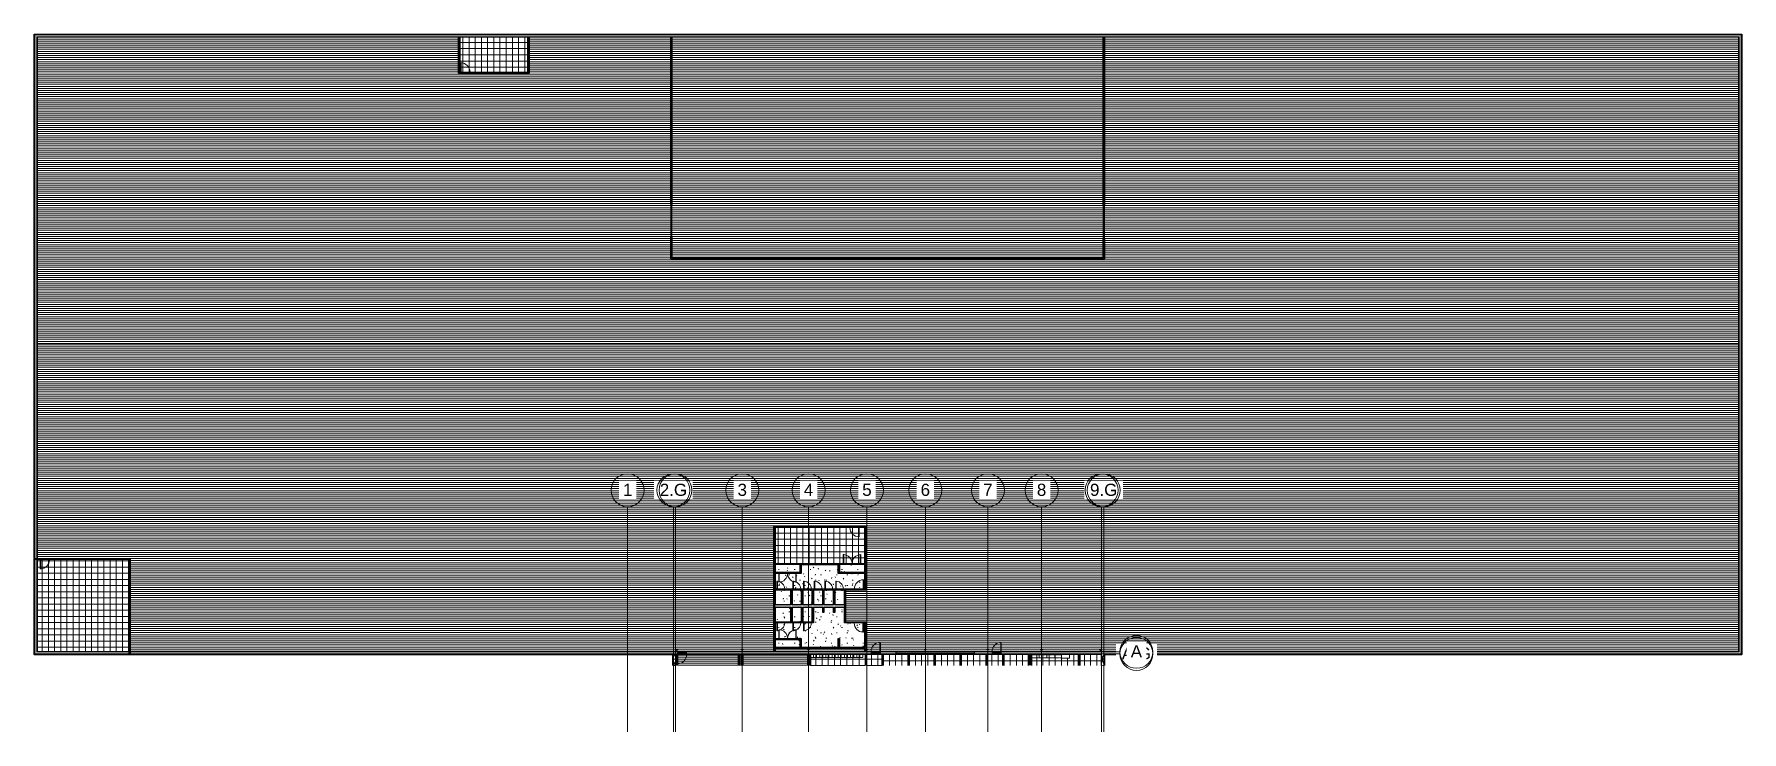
# Model space of a CAD drawing. Header units: inches. Extents: x -2114 to 4522, y -999 to 1712.
import ezdxf

# ---------------------------------------------------------------- set-up
doc = ezdxf.new("R2010")
doc.units = ezdxf.units.IN
doc.header["$MEASUREMENT"] = 0
doc.linetypes.add('Grid Line 1_2_', pattern=[0.875, 0.5, -0.125, 0.125, -0.125])
doc.linetypes.add('Overhead', pattern=[0.15625, 0.09375, -0.0625])
for name, color, linetype, lineweight in [('A-CLNG', 13, 'Continuous', 9), ('A-CLNG-PATT', 13, 'Continuous', 9), ('A-DOOR', 31, 'Continuous', 9), ('A-DOOR-FRAM', 31, 'Continuous', 13), ('A-DOOR-GLAZ', 31, 'Continuous', 15), ('A-GLAZ-CURT', 52, 'Continuous', 9), ('A-GLAZ-CWMG', 51, 'Continuous', 9), ('A-ROOF', 132, 'Continuous', 9), ('A-ROOF-PATT', 132, 'Continuous', 9), ('A-WALL', 113, 'Continuous', 9), ('A-WALL-PATT', 111, 'Continuous', 25), ('I-FURN', 30, 'Continuous', 9), ('I-FURN-PNLS', 30, 'Continuous', 9), ('I-WALL', 2, 'Continuous', 9), ('L-SITE-WALL', 31, 'Continuous', 9), ('Q-CASE', 31, 'Continuous', 9), ('Q-SPCQ', 91, 'Continuous', 9), ('S-BEAM', 12, 'Continuous', 9), ('S-COLS', 52, 'Continuous', 9), ('S-GRID', 1, 'Continuous', 9), ('S-GRID-IDEN', 1, 'Continuous', 9)]:
    doc.layers.add(name, color=color, linetype=linetype, lineweight=lineweight)
doc.styles.add('Arial', font='arial.ttf', dxfattribs={"height": 47.209581})
pattern_1 = [(161.57, (1.28, 1.28), (-10.2404037, -0.0005683), [0, -72.858, 8.09, 0]), (18.43, (-1.28, 1.28), (-10.2404037, 0.0005683), [0, -72.858, 8.09, 0]), (108.43, (1.28, 1.28), (5.118465, -25.601926), [24.282, -56.666]), (71.57, (-1.28, 1.28), (5.118465, 25.601926), [24.282, -56.666])]
pattern_2 = [(0, (0, 0), (0, 30.216), []), (90, (0, 0), (-30.216, 2e-15), [])]
pattern_3 = [(45, (0, 0), (-25.3427, 25.3427), []), (45, (0, 38.4), (-25.3427, 25.3427), [])]
pattern_4 = [(0, (0, 0), (81.92, 20.48), [3.379, -58.061, 3.379, -58.061, -327.68]), (0, (0, 0), (81.92, 20.48), [-122.88, 3.379, -119.501, 3.379, -58.061, -143.36]), (0, (0, 0), (81.92, 20.48), [-307.2, 3.379, -37.581, 3.379, -99.021]), (120, (30.72, 10.24), (-58.6962, 60.7048), [3.379, -58.061, 3.379, -58.061, -327.68]), (120, (30.72, 10.24), (-58.6962, 60.7048), [-122.88, 3.379, -119.501, 3.379, -58.061, -143.36]), (120, (30.72, 10.24), (-58.6962, 60.7048), [-307.2, 3.379, -37.581, 3.379, -99.021]), (240, (40.96, 51.2), (-23.2238, -81.1848), [3.379, -58.061, 3.379, -58.061, -327.68]), (240, (40.96, 51.2), (-23.2238, -81.1848), [-122.88, 3.379, -119.501, 3.379, -58.061, -143.36]), (240, (40.96, 51.2), (-23.2238, -81.1848), [-307.2, 3.379, -37.581, 3.379, -99.021])]

# ---------------------------------------------------------------- blocks, each defined once
blk = doc.blocks.new('Single-Glass 1 - 36_ x 84_-598703-REFLECTED CEILING PLAN - WAREHOUSE')
at = {"layer": 'A-DOOR', "color": 90, "lineweight": 13}
for p, q in [((16, 37.625), (16, 41.625)), ((18, 41.625), (16, 41.625)), ((16, 37.625), (18, 37.625)), ((16, 9.625), (18, 9.625)), ((16, 5.625), (16, 9.625)), ((18, 5.625), (16, 5.625)), ((18, 37.625), (18, 41.625)), ((18, 5.625), (18, 9.625))]:
    blk.add_line(p, q, dxfattribs=at)
at = {"layer": 'A-DOOR', "color": 7}
for p, q in [((16, 9.625), (16, 37.625)), ((18, 9.625), (18, 37.625))]:
    blk.add_line(p, q, dxfattribs=at)
blk.add_arc((18, 5.625), 36, 90, 180, dxfattribs=at)
at = {"layer": 'A-DOOR-GLAZ', "color": 130}
blk.add_line((17, 37.625), (17, 9.625), dxfattribs=at)
blk = doc.blocks.new('System Panel - Glazed-552699-REFLECTED CEILING PLAN - WAREHOUSE')
at = {"layer": 'A-GLAZ-CURT'}
blk.add_hatch(color=253, dxfattribs=at).paths.add_polyline_path([(22.9, -1.8), (22.9, -0.8), (-22.9, -0.8), (-22.9, -1.8)], flags=0)
at = {"layer": 'A-GLAZ-CURT', "color": 7}
for p, q in [((-22.9, -1.8), (-22.9, -0.8)), ((-22.9, -0.8), (22.9, -0.8)), ((22.9, -1.8), (-22.9, -1.8)), ((22.9, -0.8), (22.9, -1.8))]:
    blk.add_line(p, q, dxfattribs=at)
blk = doc.blocks.new('Rectangular Mullion - 2_5_ x 5_ rectangular-551377-REFLECTED CEILING PLAN - WAREHOUSE')
at = {"layer": 'A-GLAZ-CWMG'}
h = blk.add_hatch(color=50, dxfattribs=at)
h.paths.add_polyline_path([(1488.8, -698.5), (1538.4, -698.5), (1538.4, -697.7), (1487.7, -697.7), (1487.7, -698.5), (1488.2, -698.5)], flags=0)
h.paths.add_polyline_path([(1488.2, -696.7), (1538.4, -696.7), (1538.4, -693.5), (1487.7, -693.5), (1487.7, -696.7)], flags=0)
at = {"layer": 'A-GLAZ-CWMG', "color": 7}
for p, q in [((1487.7, -693.5), (1538.4, -693.5)), ((1488.8, -698.5), (1538.4, -698.5))]:
    blk.add_line(p, q, dxfattribs=at)
blk = doc.blocks.new('Rectangular Mullion - 2_5_ x 5_ rectangular-552638-REFLECTED CEILING PLAN - WAREHOUSE')
at = {"layer": 'A-GLAZ-CWMG'}
blk.add_hatch(color=50, dxfattribs=at).paths.add_polyline_path([(0, 2.5), (0, -2.5), (-2.5, -2.5), (-2.5, 2.5)], flags=0)
at = {"layer": 'A-GLAZ-CWMG', "color": 90, "lineweight": 13}
for p, q in [((0, 2.5), (-2.5, 2.5)), ((-2.5, 2.5), (-2.5, -2.5)), ((0, -2.5), (0, 2.5)), ((-2.5, -2.5), (0, -2.5))]:
    blk.add_line(p, q, dxfattribs=at)
blk = doc.blocks.new('Rectangular Mullion - 2_5_ x 5_ rectangular-552639-REFLECTED CEILING PLAN - WAREHOUSE')
at = {"layer": 'A-GLAZ-CWMG'}
blk.add_hatch(color=50, dxfattribs=at).paths.add_polyline_path([(-2.5, 2.5), (-2.5, -2.5), (0, -2.5), (0, 2.5)], flags=0)
at = {"layer": 'A-GLAZ-CWMG', "color": 90, "lineweight": 13}
for p, q in [((-2.5, 2.5), (0, 2.5)), ((-2.5, -2.5), (-2.5, 2.5)), ((0, 2.5), (0, -2.5)), ((0, -2.5), (-2.5, -2.5))]:
    blk.add_line(p, q, dxfattribs=at)
blk = doc.blocks.new('System Panel - Glazed-552889-REFLECTED CEILING PLAN - WAREHOUSE')
at = {"layer": 'A-GLAZ-CURT'}
blk.add_hatch(color=253, dxfattribs=at).paths.add_polyline_path([(-24, -1.75), (24, -1.75), (24, -0.75), (-24, -0.75)], flags=0)
at = {"layer": 'A-GLAZ-CURT', "color": 7}
for p, q in [((-24, -1.75), (-24, -0.75)), ((-24, -0.75), (24, -0.75)), ((24, -1.75), (-24, -1.75)), ((24, -0.75), (24, -1.75))]:
    blk.add_line(p, q, dxfattribs=at)
blk = doc.blocks.new('System Panel - Glazed-552890-REFLECTED CEILING PLAN - WAREHOUSE')
at = {"layer": 'A-GLAZ-CURT'}
blk.add_hatch(color=253, dxfattribs=at).paths.add_polyline_path([(8.2, -1.8), (8.2, -0.8), (-8.2, -0.8), (-8.2, -1.8)], flags=0)
at = {"layer": 'A-GLAZ-CURT', "color": 7}
for p, q in [((-8.2, -1.8), (-8.2, -0.8)), ((-8.2, -0.8), (8.2, -0.8)), ((8.2, -1.8), (-8.2, -1.8)), ((8.2, -0.8), (8.2, -1.8))]:
    blk.add_line(p, q, dxfattribs=at)
blk = doc.blocks.new('System Panel - Glazed-552643-REFLECTED CEILING PLAN - WAREHOUSE')
at = {"layer": 'A-GLAZ-CURT'}
blk.add_hatch(color=253, dxfattribs=at).paths.add_polyline_path([(15.8, -1.8), (15.8, -0.8), (-15.8, -0.8), (-15.8, -1.8)], flags=0)
at = {"layer": 'A-GLAZ-CURT', "color": 7}
for p, q in [((-15.8, -1.8), (-15.8, -0.8)), ((-15.8, -0.8), (15.8, -0.8)), ((15.8, -1.8), (-15.8, -1.8)), ((15.8, -0.8), (15.8, -1.8))]:
    blk.add_line(p, q, dxfattribs=at)
blk = doc.blocks.new('System Panel - Glazed-552644-REFLECTED CEILING PLAN - WAREHOUSE')
at = {"layer": 'A-GLAZ-CURT'}
blk.add_hatch(color=253, dxfattribs=at).paths.add_polyline_path([(-25.4, -1.8), (25.4, -1.8), (25.4, -0.8), (-25.4, -0.8)], flags=0)
at = {"layer": 'A-GLAZ-CURT', "color": 7}
for p, q in [((-25.4, -1.8), (-25.4, -0.8)), ((-25.4, -0.8), (25.4, -0.8)), ((25.4, -1.8), (-25.4, -1.8)), ((25.4, -0.8), (25.4, -1.8))]:
    blk.add_line(p, q, dxfattribs=at)
blk = doc.blocks.new('Rectangular Mullion - 2_5_ x 5_ rectangular-552885-REFLECTED CEILING PLAN - WAREHOUSE')
at = {"layer": 'A-GLAZ-CWMG'}
h = blk.add_hatch(color=50, dxfattribs=at)
h.paths.add_polyline_path([(1333.7, -698.5), (1333.7, -697.7), (1285.7, -697.7), (1285.7, -698.5), (1286.8, -698.5)], flags=0)
h.paths.add_polyline_path([(1286.8, -696.7), (1333.7, -696.7), (1333.7, -693.5), (1285.7, -693.5), (1285.7, -696.7), (1286.2, -696.7)], flags=0)
at = {"layer": 'A-GLAZ-CWMG', "color": 7}
for p, q in [((1285.7, -693.5), (1333.7, -693.5)), ((1286.8, -698.5), (1333.7, -698.5))]:
    blk.add_line(p, q, dxfattribs=at)
blk = doc.blocks.new('Rectangular Mullion - 2_5_ x 5_ rectangular-V1-REFLECTED CEILING PLAN - WAREHOUSE')
at = {"layer": 'A-GLAZ-CWMG'}
h = blk.add_hatch(color=50, dxfattribs=at)
h.paths.add_polyline_path([(1383.7, -698.5), (1384.2, -698.5), (1384.2, -697.7), (1336.2, -697.7), (1336.2, -698.5), (1383, -698.5)], flags=0)
h.paths.add_polyline_path([(1383, -696.7), (1384.2, -696.7), (1384.2, -693.5), (1336.2, -693.5), (1336.2, -696.7), (1362.9, -696.7)], flags=0)
at = {"layer": 'A-GLAZ-CWMG', "color": 7}
for p, q in [((1336.2, -693.5), (1384.2, -693.5)), ((1336.2, -698.5), (1383, -698.5))]:
    blk.add_line(p, q, dxfattribs=at)
blk = doc.blocks.new('Rectangular Mullion - 2_5_ x 5_ rectangular-552886-REFLECTED CEILING PLAN - WAREHOUSE')
at = {"layer": 'A-GLAZ-CWMG'}
h = blk.add_hatch(color=50, dxfattribs=at)
h.paths.add_polyline_path([(1453.5, -698.5), (1453.5, -697.7), (1437.2, -697.7), (1437.2, -698.5)], flags=0)
h.paths.add_polyline_path([(1453.5, -696.7), (1453.5, -693.5), (1437.2, -693.5), (1437.2, -696.7)], flags=0)
at = {"layer": 'A-GLAZ-CWMG', "color": 7}
for p, q in [((1437.2, -693.5), (1453.5, -693.5)), ((1437.2, -698.5), (1453.5, -698.5))]:
    blk.add_line(p, q, dxfattribs=at)
blk = doc.blocks.new('Rectangular Mullion - 2_5_ x 5_ rectangular-552003-REFLECTED CEILING PLAN - WAREHOUSE')
at = {"layer": 'A-GLAZ-CWMG'}
h = blk.add_hatch(color=50, dxfattribs=at)
h.paths.add_polyline_path([(1453.5, -698.5), (1485.2, -698.5), (1485.2, -697.7), (1453.5, -697.7)], flags=0)
h.paths.add_polyline_path([(1453.5, -696.7), (1485.2, -696.7), (1485.2, -693.5), (1453.5, -693.5)], flags=0)
at = {"layer": 'A-GLAZ-CWMG', "color": 7}
for p, q in [((1453.5, -693.5), (1485.2, -693.5)), ((1453.5, -698.5), (1484, -698.5))]:
    blk.add_line(p, q, dxfattribs=at)
blk = doc.blocks.new('Rectangular Mullion - 2_5_ x 5_ rectangular-552636-REFLECTED CEILING PLAN - WAREHOUSE')
at = {"layer": 'A-GLAZ-CWMG'}
blk.add_hatch(color=50, dxfattribs=at).paths.add_polyline_path([(1.25, 2.5), (1.25, -2.5), (-1.25, -2.5), (-1.25, 2.5)], flags=0)
at = {"layer": 'A-GLAZ-CWMG', "color": 90, "lineweight": 13}
for p, q in [((1.25, 2.5), (-1.25, 2.5)), ((-1.25, 2.5), (-1.25, -2.5)), ((1.25, -2.5), (1.25, 2.5)), ((-1.25, -2.5), (1.25, -2.5))]:
    blk.add_line(p, q, dxfattribs=at)
blk = doc.blocks.new('Rectangular Mullion - 2_5_ x 5_ rectangular-552698-REFLECTED CEILING PLAN - WAREHOUSE')
at = {"layer": 'A-GLAZ-CWMG'}
h = blk.add_hatch(color=50, dxfattribs=at)
h.paths.add_polyline_path([(1237.4, -698.5), (1283.2, -698.5), (1283.2, -697.7), (1237.4, -697.7)], flags=0)
h.paths.add_polyline_path([(1237.4, -696.7), (1283.2, -696.7), (1283.2, -693.5), (1237.4, -693.5)], flags=0)
at = {"layer": 'A-GLAZ-CWMG', "color": 7}
for p, q in [((1237.4, -693.5), (1283.2, -693.5)), ((1237.4, -698.5), (1282, -698.5))]:
    blk.add_line(p, q, dxfattribs=at)
blk = doc.blocks.new('Single-Flush - 36_ x 84_-458281-REFLECTED CEILING PLAN - WAREHOUSE')
at = {"layer": 'A-DOOR', "color": 90, "lineweight": 13}
for p, q in [((16, 5.6), (16, 41.6)), ((18, 41.6), (16, 41.6)), ((18, 5.6), (16, 5.6)), ((18, 5.6), (18, 41.6))]:
    blk.add_line(p, q, dxfattribs=at)
at = {"layer": 'A-DOOR', "color": 7}
blk.add_arc((18, 5.6), 36.1, 93.17885, 180, dxfattribs=at)
blk = doc.blocks.new('W-Wide Flange - W18X50-622134-REFLECTED CEILING PLAN - WAREHOUSE')
at = {"layer": 'S-BEAM'}
blk.add_hatch(color=254, dxfattribs=at).paths.add_polyline_path([(891.6, -741.5), (898, -741.5), (898, -699), (891.6, -699)], flags=0)
at = {"layer": 'S-BEAM', "color": 7}
blk.add_line((891.6, -699), (891.6, -741.5), dxfattribs=at)
blk = doc.blocks.new('W-Wide Flange - W18X50-V2-REFLECTED CEILING PLAN - WAREHOUSE')
at = {"layer": 'S-BEAM'}
blk.add_hatch(color=254, dxfattribs=at).paths.add_polyline_path([(641.7, -741.5), (641.7, -699), (634.2, -699), (634.2, -741.5)], flags=0)
at = {"layer": 'S-BEAM', "color": 7}
for p, q in [((634.2, -699), (634.2, -741.5)), ((641.7, -699), (641.7, -741.5))]:
    blk.add_line(p, q, dxfattribs=at)
blk = doc.blocks.new('Grid - Grid Head - Circle-50561-REFLECTED CEILING PLAN - WAREHOUSE')
at = {"layer": 'S-GRID-IDEN', "color": 7}
blk.add_circle((0, 0), 0.25, dxfattribs=at)
blk = doc.blocks.new('Open Source Metal Building_Exterior_rvt-1-REFLECTED CEILING PLAN - WAREHOUSE')
at = {"layer": 'A-ROOF-PATT'}
h = blk.add_hatch(dxfattribs=at)
h.set_pattern_fill('FP_19', style=0, pattern_type=2)
h.set_pattern_definition([(0, (-24239.079, 22243.225), (0, -7.993), [])])
h.paths.add_polyline_path([(-2102.4, 505.1), (4510.7, 505.1), (4510.7, 1701), (2044.8, 1701), (2044.8, 837), (360.1, 837), (360.1, 1701), (-190.1, 1701), (-190.1, 1560.2), (-464.9, 1560.2), (-464.9, 1701), (-2102.4, 1701), (-2102.4, 803.7)], flags=0)
h.paths.add_polyline_path([(685.9, 841.8), (2040.1, 841.8), (2040.1, 1701), (364.8, 1701), (364.8, 841.8)], flags=0)
h = blk.add_hatch(dxfattribs=at)
h.set_pattern_fill('FP_18', style=0, pattern_type=2)
h.set_pattern_definition([(180, (-24239.079, 22238.23), (1e-15, 7.993), [])])
h.paths.add_polyline_path([(-2112.1, -700.6), (367.9, -700.6), (367.9, -699), (-2113.6, -699), (-2113.6, -700.6), (-2113.2, -700.6)], flags=0)
h.paths.add_polyline_path([(889, -700.6), (891.6, -700.6), (891.6, -699), (641.7, -699), (641.7, -700.6), (862.3, -700.6)], flags=0)
h.paths.add_polyline_path([(4511.4, -700.6), (4521.9, -700.6), (4521.9, -699), (2044.8, -699), (2044.8, -700.6), (2852.2, -700.6)], flags=0)
h.paths.add_polyline_path([(634.2, -700.6), (634.2, -699), (627.6, -699), (627.6, -700.6)], flags=0)
h.paths.add_polyline_path([(622.8, -700.6), (622.8, -699), (387.2, -699), (387.2, -700.6), (618.3, -700.6)], flags=0)
h.paths.add_polyline_path([(379.7, -700.6), (379.7, -699), (379.2, -699), (379.2, -700.6)], flags=0)
h.paths.add_polyline_path([(1945.2, -699.6), (1945.2, -699), (1944.6, -699), (1944.6, -699.6)], flags=0)
h.paths.add_polyline_path([(1769, -687.7), (1800.6, -687.7), (1800.8, -687.2), (1800.8, -679.7), (1800.6, -679.2), (1800.1, -679), (1795.9, -679), (1795.9, -678.5), (1805.9, -678.5), (1805.9, -679), (1801.8, -679), (1801.3, -679.2), (1801.1, -679.7), (1801.1, -687.2), (1801.3, -687.7), (2028.9, -687.7), (2029.1, -687.2), (2029.1, -679.7), (2028.9, -679.2), (2028.5, -679), (2024.3, -679), (2024.3, -678.5), (2034.3, -678.5), (2034.3, -679), (2030.2, -679), (2029.7, -679.2), (2029.5, -679.7), (2029.5, -687.2), (2029.7, -687.7), (4510.7, -687.7), (4510.7, 505.1), (-2102.4, 505.1), (-2102.4, -325.3), (-1740, -325.3), (-1740, -687.7), (383.1, -687.7), (383.3, -687.2), (383.3, -679.7), (383.1, -679.2), (382.6, -679), (378.4, -679), (378.4, -678.5), (388.4, -678.5), (388.4, -679), (384.3, -679), (383.8, -679.2), (383.6, -679.7), (383.6, -687.2), (383.8, -687.7), (637.5, -687.7), (637.7, -687.2), (637.7, -679.7), (637.5, -679.2), (637.1, -679), (632.9, -679), (632.9, -678.5), (642.9, -678.5), (642.9, -679), (638.8, -679), (638.3, -679.2), (638.1, -679.7), (638.1, -687.2), (638.3, -687.7), (760.6, -687.7), (760.6, -200.8), (1118.4, -200.8), (1118.4, -448.8), (1039.4, -448.8), (1039.4, -571.6), (1118.4, -571.6), (1118.4, -678.5), (1127.4, -678.5), (1127.4, -679), (1123.2, -679), (1122.7, -679.2), (1122.5, -679.7), (1122.5, -687.2), (1122.8, -687.7), (1349, -687.7), (1349.2, -687.2), (1349.2, -679.7), (1349, -679.2), (1348.5, -679), (1344.4, -679), (1344.4, -678.5), (1354.4, -678.5), (1354.4, -679), (1350.2, -679), (1349.7, -679.2), (1349.5, -679.7), (1349.5, -687.2), (1349.8, -687.7), (1592, -687.7), (1592.2, -687.2), (1592.2, -679.7), (1592, -679.2), (1591.5, -679), (1587.4, -679), (1587.4, -678.5), (1597.4, -678.5), (1597.4, -679), (1593.2, -679), (1592.7, -679.2), (1592.5, -679.7), (1592.5, -687.2), (1592.8, -687.7), (1644.4, -687.7)], flags=0)
h.paths.add_polyline_path([(765.4, -687.7), (895, -687.7), (895.2, -687.2), (895.2, -679.7), (895, -679.2), (894.5, -679), (890.4, -679), (890.4, -678.5), (900.4, -678.5), (900.4, -679), (896.3, -679), (895.8, -679.2), (895.6, -679.7), (895.6, -687.2), (895.8, -687.7), (1113.6, -687.7), (1113.6, -675.6), (765.4, -675.6)], flags=0)
h.paths.add_polyline_path([(1118.4, -687.7), (1122, -687.7), (1122.2, -687.2), (1122.2, -679.7), (1122, -679.2), (1121.5, -679), (1118.4, -679), (1118.4, -687.7)], flags=0)
h = blk.add_hatch(dxfattribs=at)
h.set_pattern_fill('FP_16', style=0, pattern_type=2)
h.set_pattern_definition([(180, (-24239.079, 21231.977), (1e-15, 7.993), [])])
h.paths.add_polyline_path([(627.6, -741.5), (634.2, -741.5), (634.2, -699), (627.6, -699)], flags=0)
h.paths.add_polyline_path([(379.7, -741.5), (379.7, -699), (379.2, -699), (379.2, -741.5)], flags=0)
h.paths.add_polyline_path([(387.2, -741.5), (622.8, -741.5), (622.8, -699), (387.2, -699)], flags=0)
h.paths.add_polyline_path([(891.6, -741.5), (891.6, -699), (641.7, -699), (641.7, -741.5), (889, -741.5)], flags=0)
h.paths.add_polyline_path([(1945.2, -699.6), (1945.2, -699), (1944.6, -699), (1944.6, -699.6)], flags=0)
at = {"layer": 'A-WALL-PATT', "lineweight": 9}
h = blk.add_hatch(dxfattribs=at)
h.set_pattern_fill('FP_15', style=0, pattern_type=2)
h.set_pattern_definition(pattern_2)
h.paths.add_polyline_path([(-2111.1, -697.5), (-2111.1, 1710.8), (-2112.1, 1710.8), (-2112.1, -697.5)], flags=0)
h = blk.add_hatch(dxfattribs=at)
h.set_pattern_fill('FP_15', style=0, pattern_type=2)
h.set_pattern_definition(pattern_2)
h.paths.add_polyline_path([(-2103.1, 1709.8), (4519.4, 1709.8), (4519.4, 1710.8), (-2111.1, 1710.8), (-2111.1, 1709.8)], flags=0)
h = blk.add_hatch(dxfattribs=at)
h.set_pattern_fill('FP_14', color=253, style=0, pattern_type=2)
h.set_pattern_definition(pattern_1)
h.paths.add_polyline_path([(-2103.1, -696.5), (-2103.1, 1709.8), (-2111.1, 1709.8), (-2111.1, -696.5)], flags=0)
h = blk.add_hatch(dxfattribs=at)
h.set_pattern_fill('FP_14', color=253, style=0, pattern_type=2)
h.set_pattern_definition(pattern_1)
h.paths.add_polyline_path([(-2103.1, 1701.8), (4511.4, 1701.8), (4511.4, 1709.8), (-2103.1, 1709.8)], flags=0)
h = blk.add_hatch(dxfattribs=at)
h.set_pattern_fill('FP_14', color=253, style=0, pattern_type=2)
h.set_pattern_definition(pattern_1)
h.paths.add_polyline_path([(4519.4, -688.5), (4519.4, 1709.8), (4511.4, 1709.8), (4511.4, -688.5)], flags=0)
h = blk.add_hatch(dxfattribs=at)
h.set_pattern_fill('FP_15', style=0, pattern_type=2)
h.set_pattern_definition(pattern_2)
h.paths.add_polyline_path([(4520.4, -696.5), (4520.4, 1710.8), (4519.4, 1710.8), (4519.4, -696.5)], flags=0)
h = blk.add_hatch(dxfattribs=at)
h.set_pattern_fill('FP_15', style=0, pattern_type=2)
h.set_pattern_definition(pattern_2)
h.paths.add_polyline_path([(889, -697.5), (1138.4, -697.5), (1138.4, -696.5), (421.6, -696.5), (421.6, -697.5), (821.3, -697.5)], flags=0)
h.paths.add_polyline_path([(4520.4, -697.5), (4520.4, -696.5), (2042.3, -696.5), (2042.3, -697.5), (2852.2, -697.5)], flags=0)
h.paths.add_polyline_path([(-2111.1, -697.5), (370.4, -697.5), (370.4, -696.5), (-2111.1, -696.5)], flags=0)
h.paths.add_polyline_path([(2034.3, -697.5), (2034.3, -696.5), (1644.4, -696.5), (1644.4, -697.5), (2033.6, -697.5)], flags=0)
h.paths.add_polyline_path([(1608.4, -697.5), (1608.4, -696.5), (1540.9, -696.5), (1540.9, -697.5)], flags=0)
h.paths.add_polyline_path([(1234.9, -697.5), (1234.9, -696.5), (1174.4, -696.5), (1174.4, -697.5), (1227.5, -697.5)], flags=0)
h.paths.add_polyline_path([(378.4, -697.5), (385.6, -697.5), (385.6, -696.5), (378.4, -696.5)], flags=0)
h = blk.add_hatch(dxfattribs=at)
h.set_pattern_fill('FP_14', color=253, style=0, pattern_type=2)
h.set_pattern_definition(pattern_1)
h.paths.add_polyline_path([(4519.4, -696.5), (4519.4, -688.5), (1644.4, -688.5), (1644.4, -696.5), (2852.2, -696.5)], flags=0)
h.paths.add_polyline_path([(-2103.1, -696.5), (385.6, -696.5), (385.6, -688.5), (-2103.1, -688.5)], flags=0)
h.paths.add_polyline_path([(1608.4, -696.5), (1608.4, -688.5), (1540.9, -688.5), (1540.9, -696.5)], flags=0)
h.paths.add_polyline_path([(421.6, -696.5), (1138.4, -696.5), (1138.4, -688.5), (421.6, -688.5)], flags=0)
h.paths.add_polyline_path([(1234.9, -696.5), (1234.9, -688.5), (1174.4, -688.5), (1174.4, -696.5), (1227.5, -696.5)], flags=0)
h = blk.add_hatch(dxfattribs=at)
h.set_pattern_fill('FP_15', style=0, pattern_type=2)
h.set_pattern_definition(pattern_2)
h.paths.add_polyline_path([(369.6, -741.5), (370.4, -741.5), (370.4, -697.5), (369.4, -697.5), (369.4, -741.5)], flags=0)
h = blk.add_hatch(dxfattribs=at)
h.set_pattern_fill('FP_14', color=253, style=0, pattern_type=2)
h.set_pattern_definition(pattern_1)
h.paths.add_polyline_path([(371.5, -741.5), (378.4, -741.5), (378.4, -696.5), (370.4, -696.5), (370.4, -741.5)], flags=0)
h = blk.add_hatch(dxfattribs=at)
h.set_pattern_fill('FP_14', color=253, style=0, pattern_type=2)
h.set_pattern_definition(pattern_1)
h.paths.add_polyline_path([(2039.8, -741.5), (2042.3, -741.5), (2042.3, -696.5), (2034.3, -696.5), (2034.3, -741.5), (2036.6, -741.5)], flags=0)
h = blk.add_hatch(dxfattribs=at)
h.set_pattern_fill('FP_15', style=0, pattern_type=2)
h.set_pattern_definition(pattern_2)
h.paths.add_polyline_path([(2043.3, -741.5), (2043.3, -697.5), (2042.3, -697.5), (2042.3, -741.5), (2043, -741.5)], flags=0)
at = {"layer": 'L-SITE-WALL'}
for color, points in [(253, [(-2112.1, -699), (-2112.1, 1712.3), (-2113.6, 1712.3), (-2113.6, -699)]), (256, [(-2102.4, 1701), (4510.7, 1701), (4510.7, 1701.8), (-2102.4, 1701.8)]), (256, [(4510.7, -687.7), (4511.4, -687.7), (4511.4, 1701.8), (4510.7, 1701.8), (4510.7, 803.7)]), (50, [(369.4, -741.5), (369.4, -699), (367.9, -699), (367.9, -741.5)]), (256, [(2033.6, -741.5), (2034.3, -741.5), (2034.3, -697.5), (2033.6, -697.5), (2033.6, -699)])]:
    blk.add_hatch(color=color, dxfattribs=at).paths.add_polyline_path(points, flags=0)
at = {"layer": 'L-SITE-WALL', "lineweight": 5}
for color, points in [(9, [(-2112.1, 1710.8), (4520.4, 1710.8), (4520.4, 1712.3), (-2112.1, 1712.3)]), (21, [(-2102.4, -688.5), (-2102.4, 1701.8), (-2103.1, 1701.8), (-2103.1, -688.5)]), (9, [(4521.9, -697.5), (4521.9, 1712.3), (4520.4, 1712.3), (4520.4, -697.5)]), (21, [(378.5, -741.5), (379.2, -741.5), (379.2, -697.5), (378.4, -697.5), (378.4, -741.5)]), (8, [(415.2, -699), (421.6, -699), (421.6, -687.7), (385.6, -687.7), (385.6, -687.9), (388.4, -687.9), (388.4, -688.5), (385.6, -688.5), (385.6, -699)]), (8, [(1138.4, -699), (1174.4, -699), (1174.4, -687.7), (1138.4, -687.7), (1138.4, -697.5)]), (8, [(1608.4, -699), (1644.4, -699), (1644.4, -687.7), (1608.4, -687.7), (1608.4, -697.5)]), (10, [(2044.4, -741.5), (2044.8, -741.5), (2044.8, -699), (2043.3, -699), (2043.3, -741.5)])]:
    blk.add_hatch(color=color, dxfattribs=at).paths.add_polyline_path(points, flags=0)
at = {"layer": 'L-SITE-WALL'}
h = blk.add_hatch(color=253, dxfattribs=at)
h.paths.add_polyline_path([(4521.9, -699), (4521.9, -697.5), (2043.3, -697.5), (2043.3, -699), (2852.2, -699)], flags=0)
h.paths.add_polyline_path([(889, -699), (1138.4, -699), (1138.4, -697.5), (421.6, -697.5), (421.6, -699), (821.3, -699)], flags=0)
h.paths.add_polyline_path([(-2112.1, -699), (369.4, -699), (369.4, -697.5), (-2112.1, -697.5)], flags=0)
h.paths.add_polyline_path([(2033.6, -699), (2033.6, -697.5), (1644.4, -697.5), (1644.4, -699), (1972.1, -699)], flags=0)
h.paths.add_polyline_path([(379.2, -699), (385.6, -699), (385.6, -697.5), (379.2, -697.5)], flags=0)
h.paths.add_polyline_path([(1540.9, -699), (1608.4, -699), (1608.4, -697.5), (1540.9, -697.5)], flags=0)
h.paths.add_polyline_path([(1234.9, -699), (1234.9, -697.5), (1174.4, -697.5), (1174.4, -699), (1227.5, -699)], flags=0)
at = {"layer": 'L-SITE-WALL', "lineweight": 5}
h = blk.add_hatch(color=21, dxfattribs=at)
h.paths.add_polyline_path([(922.9, -688.5), (1138.4, -688.5), (1138.4, -687.7), (421.6, -687.7), (421.6, -688.5), (889, -688.5)], flags=0)
h.paths.add_polyline_path([(4511.4, -688.5), (4511.4, -687.7), (1644.4, -687.7), (1644.4, -688.5), (2852.2, -688.5)], flags=0)
h.paths.add_polyline_path([(-2102.4, -688.5), (385.6, -688.5), (385.6, -687.7), (-2102.4, -687.7)], flags=0)
h.paths.add_polyline_path([(1608.4, -688.5), (1608.4, -687.7), (1540.9, -687.7), (1540.9, -688.5)], flags=0)
h.paths.add_polyline_path([(1234.9, -688.5), (1234.9, -687.7), (1174.4, -687.7), (1174.4, -688.5), (1227.5, -688.5)], flags=0)
h = blk.add_hatch(color=8, dxfattribs=at)
h.paths.add_polyline_path([(1437.2, -699), (1484, -699), (1484, -698.5), (1387.8, -698.5), (1387.8, -699), (1434.7, -699)], flags=0)
h.paths.add_polyline_path([(1234.9, -699), (1282, -699), (1282, -698.5), (1234.9, -698.5)], flags=0)
h.paths.add_polyline_path([(1488.8, -699), (1540.9, -699), (1540.9, -698.5), (1488.8, -698.5)], flags=0)
h.paths.add_polyline_path([(1383, -699), (1383, -698.5), (1286.8, -698.5), (1286.8, -699), (1362.9, -699)], flags=0)
h.paths.add_polyline_path([(1434.7, -693.5), (1540.9, -693.5), (1540.9, -687.7), (1349.8, -687.7), (1350.2, -687.9), (1354.4, -687.9), (1354.4, -688.5), (1344.4, -688.5), (1344.4, -687.9), (1348.5, -687.9), (1349, -687.7), (1234.9, -687.7), (1234.9, -693.5), (1387.2, -693.5)], flags=0)
at = {"layer": 'S-COLS'}
h = blk.add_hatch(dxfattribs=at)
h.set_pattern_fill('FP_17', color=256, style=0, pattern_type=2)
h.set_pattern_definition(pattern_3)
h.paths.add_polyline_path([(388.4, -688.5), (388.4, -687.9), (384.3, -687.9), (383.8, -687.7), (383.6, -687.2), (383.6, -679.7), (383.8, -679.2), (384.3, -679), (388.4, -679), (388.4, -678.5), (378.4, -678.5), (378.4, -679), (382.6, -679), (383.1, -679.2), (383.3, -679.7), (383.3, -687.2), (383.1, -687.7), (382.6, -687.9), (378.4, -687.9), (378.4, -688.5), (381.3, -688.5)], flags=0)
h = blk.add_hatch(dxfattribs=at)
h.set_pattern_fill('FP_17', color=256, style=0, pattern_type=2)
h.set_pattern_definition(pattern_3)
h.paths.add_polyline_path([(642.9, -688.5), (642.9, -687.9), (638.8, -687.9), (638.3, -687.7), (638.1, -687.2), (638.1, -679.7), (638.3, -679.2), (638.8, -679), (642.9, -679), (642.9, -678.5), (632.9, -678.5), (632.9, -679), (637.1, -679), (637.5, -679.2), (637.7, -679.7), (637.7, -687.2), (637.5, -687.7), (637.1, -687.9), (632.9, -687.9), (632.9, -688.5)], flags=0)
h = blk.add_hatch(dxfattribs=at)
h.set_pattern_fill('FP_17', color=256, style=0, pattern_type=2)
h.set_pattern_definition(pattern_3)
h.paths.add_polyline_path([(890.4, -688.5), (900.4, -688.5), (900.4, -687.9), (896.3, -687.9), (895.8, -687.7), (895.6, -687.2), (895.6, -679.7), (895.8, -679.2), (896.3, -679), (900.4, -679), (900.4, -678.5), (890.4, -678.5), (890.4, -679), (894.5, -679), (895, -679.2), (895.2, -679.7), (895.2, -687.2), (895, -687.7), (894.5, -687.9), (890.4, -687.9)], flags=0)
h = blk.add_hatch(dxfattribs=at)
h.set_pattern_fill('FP_17', color=256, style=0, pattern_type=2)
h.set_pattern_definition(pattern_3)
h.paths.add_polyline_path([(1344.4, -688.5), (1354.4, -688.5), (1354.4, -687.9), (1350.2, -687.9), (1349.7, -687.7), (1349.5, -687.2), (1349.5, -679.7), (1349.7, -679.2), (1350.2, -679), (1354.4, -679), (1354.4, -678.5), (1344.4, -678.5), (1344.4, -679), (1348.5, -679), (1349, -679.2), (1349.2, -679.7), (1349.2, -687.2), (1349, -687.7), (1348.5, -687.9), (1344.4, -687.9)], flags=0)
h = blk.add_hatch(dxfattribs=at)
h.set_pattern_fill('FP_17', color=256, style=0, pattern_type=2)
h.set_pattern_definition(pattern_3)
h.paths.add_polyline_path([(1597.4, -688.5), (1597.4, -687.9), (1593.2, -687.9), (1592.7, -687.7), (1592.5, -687.2), (1592.5, -679.7), (1592.7, -679.2), (1593.2, -679), (1597.4, -679), (1597.4, -678.5), (1587.4, -678.5), (1587.4, -679), (1591.5, -679), (1592, -679.2), (1592.2, -679.7), (1592.2, -687.2), (1592, -687.7), (1591.5, -687.9), (1587.4, -687.9), (1587.4, -688.5)], flags=0)
h = blk.add_hatch(dxfattribs=at)
h.set_pattern_fill('FP_17', color=256, style=0, pattern_type=2)
h.set_pattern_definition(pattern_3)
h.paths.add_polyline_path([(1795.9, -688.5), (1805.9, -688.5), (1805.9, -687.9), (1801.8, -687.9), (1801.3, -687.7), (1801.1, -687.2), (1801.1, -679.7), (1801.3, -679.2), (1801.8, -679), (1805.9, -679), (1805.9, -678.5), (1795.9, -678.5), (1795.9, -679), (1800.1, -679), (1800.6, -679.2), (1800.8, -679.7), (1800.8, -687.2), (1800.6, -687.7), (1800.1, -687.9), (1795.9, -687.9)], flags=0)
at = {"layer": 'A-ROOF', "color": 7}
for p, q in [((-2102.4, 505.1), (4510.7, 505.1)), ((-2113.6, -700.6), (-2113.6, -699)), ((367.9, -700.6), (-2113.6, -700.6)), ((379.7, -700.6), (379.2, -700.6)), ((622.8, -700.6), (387.2, -700.6)), ((634.2, -700.6), (627.6, -700.6)), ((891.6, -700.6), (641.7, -700.6)), ((4521.9, -700.6), (2044.8, -700.6)), ((4521.9, -699), (4521.9, -700.6))]:
    blk.add_line(p, q, dxfattribs=at)
at = {"layer": 'A-WALL', "color": 7}
for p, q in [((-2112.1, 1710.8), (-2112.1, -697.5)), ((-2111.1, 1710.8), (-2112.1, 1710.8)), ((-2102.4, 1710.8), (-2111.1, 1710.8)), ((-2111.1, 1709.8), (-2111.1, -696.5)), ((-2103.1, 1709.8), (-2111.1, 1709.8)), ((-2102.4, 1709.8), (-2103.1, 1709.8)), ((-2103.1, 1701.8), (-2103.1, -688.5)), ((-2102.4, 1701.8), (-2103.1, 1701.8)), ((-2102.4, 1710.8), (4510.7, 1710.8)), ((-2102.4, 1709.8), (4510.7, 1709.8)), ((-2102.4, 1701.8), (4510.7, 1701.8)), ((4519.4, 1710.8), (4510.7, 1710.8)), ((4511.4, 1709.8), (4510.7, 1709.8)), ((4511.4, 1701.8), (4510.7, 1701.8)), ((4519.4, 1709.8), (4511.4, 1709.8)), ((4511.4, 1701.8), (4511.4, -687.7)), ((4520.4, 1710.8), (4519.4, 1710.8)), ((4519.4, 1709.8), (4519.4, -687.7)), ((4520.4, 1710.8), (4520.4, -687.7)), ((-2112.1, -697.5), (-2111.1, -697.5)), ((-2111.1, -696.5), (-2103.1, -696.5)), ((-2111.1, -697.5), (-2102.4, -697.5)), ((-2103.1, -688.5), (-2102.4, -688.5)), ((-2103.1, -696.5), (-2102.4, -696.5)), ((-2102.4, -688.5), (385.6, -688.5)), ((-2102.4, -696.5), (370.4, -696.5)), ((-2102.4, -697.5), (369.4, -697.5)), ((367.9, -699), (369.4, -699)), ((369.4, -699), (369.4, -697.5)), ((369.4, -699), (369.4, -741.5)), ((370.4, -697.5), (370.4, -696.5)), ((370.4, -699), (370.4, -697.5)), ((370.4, -699), (370.4, -741.5)), ((378.4, -696.5), (385.6, -696.5)), ((378.4, -697.5), (378.4, -696.5)), ((378.4, -697.5), (379.2, -697.5)), ((378.4, -699), (378.4, -697.5)), ((379.2, -697.5), (378.4, -697.5)), ((378.4, -699), (378.4, -741.5)), ((379.2, -697.5), (385.6, -697.5)), ((379.2, -699), (379.2, -697.5)), ((421.6, -688.5), (1138.4, -688.5)), ((421.6, -696.5), (1138.4, -696.5)), ((421.6, -697.5), (1138.4, -697.5)), ((1174.4, -688.5), (1234.9, -688.5)), ((1174.4, -696.5), (1234.9, -696.5)), ((1174.4, -697.5), (1234.9, -697.5)), ((1540.9, -688.5), (1608.4, -688.5)), ((1540.9, -696.5), (1608.4, -696.5)), ((1540.9, -697.5), (1608.4, -697.5)), ((1644.4, -688.5), (4511.4, -688.5)), ((1644.4, -696.5), (2034.3, -696.5)), ((1644.4, -697.5), (2033.6, -697.5)), ((2033.6, -697.5), (2034.3, -697.5)), ((2033.6, -699), (2033.6, -697.5)), ((2034.3, -697.5), (2033.6, -697.5)), ((2034.3, -697.5), (2034.3, -696.5)), ((2034.3, -699), (2034.3, -697.5)), ((2034.3, -699), (2034.3, -741.5)), ((2042.3, -696.5), (4519.4, -696.5)), ((2042.3, -697.5), (2042.3, -696.5)), ((2042.3, -699), (2042.3, -697.5)), ((2042.3, -699), (2042.3, -741.5)), ((2043.3, -697.5), (4520.4, -697.5)), ((2043.3, -699), (2043.3, -697.5)), ((2043.3, -699), (2044.8, -699)), ((2043.3, -699), (2043.3, -741.5)), ((4511.4, -688.5), (4511.4, -687.7)), ((4519.4, -688.5), (4519.4, -687.7)), ((4519.4, -696.5), (4519.4, -688.5)), ((4520.4, -696.5), (4520.4, -687.7)), ((4520.4, -697.5), (4520.4, -696.5))]:
    blk.add_line(p, q, dxfattribs=at)
at = {"layer": 'L-SITE-WALL', "color": 250, "lineweight": 25}
for p, q in [((-2113.6, -699), (-2113.6, 1712.3)), ((-2113.6, 1712.3), (-2112.1, 1712.3)), ((-2112.1, 1712.3), (-2102.4, 1712.3)), ((-2102.4, 1712.3), (4510.7, 1712.3)), ((-2102.4, 1701), (-2102.4, -687.7)), ((4510.7, 1701), (-2102.4, 1701)), ((4510.7, 1712.3), (4520.4, 1712.3)), ((4510.7, -687.7), (4510.7, 1701)), ((4520.4, 1712.3), (4521.9, 1712.3)), ((4521.9, 1712.3), (4521.9, -687.7)), ((-2112.1, -699), (-2113.6, -699)), ((-2102.4, -699), (-2112.1, -699)), ((-2102.4, -687.7), (385.6, -687.7)), ((367.9, -699), (-2102.4, -699)), ((367.9, -741.5), (367.9, -699)), ((385.6, -699), (379.2, -699)), ((379.2, -699), (379.2, -741.5)), ((385.6, -687.7), (385.6, -699)), ((421.6, -699), (421.6, -687.7)), ((421.6, -687.7), (1138.4, -687.7)), ((1138.4, -699), (421.6, -699)), ((1138.4, -687.7), (1138.4, -699)), ((1174.4, -699), (1174.4, -687.7)), ((1174.4, -687.7), (1234.9, -687.7)), ((1234.9, -699), (1174.4, -699)), ((1234.9, -687.7), (1234.9, -699)), ((1540.9, -699), (1540.9, -687.7)), ((1540.9, -687.7), (1608.4, -687.7)), ((1608.4, -699), (1540.9, -699)), ((1608.4, -687.7), (1608.4, -699)), ((1644.4, -699), (1644.4, -687.7)), ((1644.4, -687.7), (4510.7, -687.7)), ((1878.9, -699), (1644.4, -699)), ((2033.6, -699), (1908.9, -699)), ((2033.6, -741.5), (2033.6, -699)), ((4521.9, -699), (2044.8, -699)), ((2044.8, -699), (2044.8, -741.5)), ((4521.9, -687.7), (4521.9, -697.5)), ((4521.9, -697.5), (4521.9, -699))]:
    blk.add_line(p, q, dxfattribs=at)
at = {"layer": 'L-SITE-WALL', "color": 7}
for p, q in [((421.6, -687.7), (385.6, -687.7)), ((385.6, -699), (421.6, -699)), ((1174.4, -687.7), (1138.4, -687.7)), ((1138.4, -699), (1174.4, -699)), ((1349, -687.7), (1234.9, -687.7)), ((1234.9, -699), (1282, -699)), ((1286.8, -699), (1383, -699)), ((1540.9, -687.7), (1349.8, -687.7)), ((1387.8, -699), (1484, -699)), ((1488.8, -699), (1540.9, -699)), ((1644.4, -687.7), (1608.4, -687.7)), ((1608.4, -699), (1644.4, -699))]:
    blk.add_line(p, q, dxfattribs=at)
at = {"layer": 'S-COLS', "color": 130, "lineweight": 15}
for p, q in [((378.4, -678.5), (388.4, -678.5)), ((378.4, -679), (378.4, -678.5)), ((382.6, -679), (378.4, -679)), ((378.4, -688.5), (378.4, -687.9)), ((378.4, -687.9), (382.6, -687.9)), ((388.4, -688.5), (378.4, -688.5)), ((383.3, -687.2), (383.3, -679.7)), ((383.6, -679.7), (383.6, -687.2)), ((388.4, -679), (384.3, -679)), ((384.3, -687.9), (388.4, -687.9)), ((388.4, -678.5), (388.4, -679)), ((388.4, -687.9), (388.4, -688.5)), ((632.9, -678.5), (642.9, -678.5)), ((632.9, -679), (632.9, -678.5)), ((637.1, -679), (632.9, -679)), ((632.9, -688.5), (632.9, -687.9)), ((632.9, -687.9), (637.1, -687.9)), ((642.9, -688.5), (632.9, -688.5)), ((637.7, -687.2), (637.7, -679.7)), ((638.1, -679.7), (638.1, -687.2)), ((642.9, -679), (638.8, -679)), ((638.8, -687.9), (642.9, -687.9)), ((642.9, -678.5), (642.9, -679)), ((642.9, -687.9), (642.9, -688.5)), ((890.4, -678.5), (900.4, -678.5)), ((890.4, -679), (890.4, -678.5)), ((894.5, -679), (890.4, -679)), ((890.4, -688.5), (890.4, -687.9)), ((890.4, -687.9), (894.5, -687.9)), ((900.4, -688.5), (890.4, -688.5)), ((895.2, -687.2), (895.2, -679.7)), ((895.6, -679.7), (895.6, -687.2)), ((900.4, -679), (896.3, -679)), ((896.3, -687.9), (900.4, -687.9)), ((900.4, -678.5), (900.4, -679)), ((900.4, -687.9), (900.4, -688.5)), ((1117.4, -678.5), (1127.4, -678.5)), ((1117.4, -679), (1117.4, -678.5)), ((1121.5, -679), (1117.4, -679)), ((1117.4, -688.5), (1117.4, -687.9)), ((1117.4, -687.9), (1121.5, -687.9)), ((1127.4, -688.5), (1117.4, -688.5)), ((1122.2, -687.2), (1122.2, -679.7)), ((1122.5, -679.7), (1122.5, -687.2)), ((1127.4, -679), (1123.2, -679)), ((1123.2, -687.9), (1127.4, -687.9)), ((1127.4, -678.5), (1127.4, -679)), ((1127.4, -687.9), (1127.4, -688.5)), ((1344.4, -678.5), (1354.4, -678.5)), ((1344.4, -679), (1344.4, -678.5)), ((1348.5, -679), (1344.4, -679)), ((1344.4, -688.5), (1344.4, -687.9)), ((1344.4, -687.9), (1348.5, -687.9)), ((1354.4, -688.5), (1344.4, -688.5)), ((1349.2, -687.2), (1349.2, -679.7)), ((1349.5, -679.7), (1349.5, -687.2)), ((1354.4, -679), (1350.2, -679)), ((1350.2, -687.9), (1354.4, -687.9)), ((1354.4, -678.5), (1354.4, -679)), ((1354.4, -687.9), (1354.4, -688.5)), ((1587.4, -678.5), (1597.4, -678.5)), ((1587.4, -679), (1587.4, -678.5)), ((1591.5, -679), (1587.4, -679)), ((1587.4, -688.5), (1587.4, -687.9)), ((1587.4, -687.9), (1591.5, -687.9)), ((1597.4, -688.5), (1587.4, -688.5)), ((1592.2, -687.2), (1592.2, -679.7)), ((1592.5, -679.7), (1592.5, -687.2)), ((1597.4, -679), (1593.2, -679)), ((1593.2, -687.9), (1597.4, -687.9)), ((1597.4, -678.5), (1597.4, -679)), ((1597.4, -687.9), (1597.4, -688.5)), ((1795.9, -678.5), (1805.9, -678.5)), ((1795.9, -679), (1795.9, -678.5)), ((1800.1, -679), (1795.9, -679)), ((1795.9, -688.5), (1795.9, -687.9)), ((1795.9, -687.9), (1800.1, -687.9)), ((1805.9, -688.5), (1795.9, -688.5)), ((1800.8, -687.2), (1800.8, -679.7)), ((1801.1, -679.7), (1801.1, -687.2)), ((1805.9, -679), (1801.8, -679)), ((1801.8, -687.9), (1805.9, -687.9)), ((1805.9, -678.5), (1805.9, -679)), ((1805.9, -687.9), (1805.9, -688.5)), ((2024.3, -678.5), (2034.3, -678.5)), ((2024.3, -679), (2024.3, -678.5)), ((2028.5, -679), (2024.3, -679)), ((2024.3, -688.5), (2024.3, -687.9)), ((2024.3, -687.9), (2028.5, -687.9)), ((2034.3, -688.5), (2024.3, -688.5)), ((2029.1, -687.2), (2029.1, -679.7)), ((2029.5, -679.7), (2029.5, -687.2)), ((2034.3, -679), (2030.2, -679)), ((2030.2, -687.9), (2034.3, -687.9)), ((2034.3, -678.5), (2034.3, -679)), ((2034.3, -687.9), (2034.3, -688.5))]:
    blk.add_line(p, q, dxfattribs=at)
for centre, start, end in [((382.6, -679.7), 0, 90), ((382.6, -687.2), 270, 0), ((384.3, -679.7), 90, 180), ((384.3, -687.2), 180, 270), ((637.1, -679.7), 0, 90), ((637.1, -687.2), 270, 0), ((638.8, -679.7), 90, 180), ((638.8, -687.2), 180, 270), ((894.5, -679.7), 0, 90), ((894.5, -687.2), 270, 0), ((896.3, -679.7), 90, 180), ((896.3, -687.2), 180, 270), ((1121.5, -679.7), 0, 90), ((1121.5, -687.2), 270, 0), ((1123.2, -679.7), 90, 180), ((1123.2, -687.2), 180, 270), ((1348.5, -679.7), 0, 90), ((1348.5, -687.2), 270, 0), ((1350.2, -679.7), 90, 180), ((1350.2, -687.2), 180, 270), ((1591.5, -679.7), 0, 90), ((1591.5, -687.2), 270, 0), ((1593.2, -679.7), 90, 180), ((1593.2, -687.2), 180, 270), ((1800.1, -679.7), 0, 90), ((1800.1, -687.2), 270, 0), ((1801.8, -679.7), 90, 180), ((1801.8, -687.2), 180, 270), ((2028.5, -679.7), 0, 90), ((2028.5, -687.2), 270, 0), ((2030.2, -679.7), 90, 180), ((2030.2, -687.2), 180, 270)]:
    blk.add_arc(centre, 0.691, start, end, dxfattribs=at)
at = {"lineweight": 9}
for name, p in [('Single-Glass 1 - 36_ x 84_-598703-REFLECTED CEILING PLAN - WAREHOUSE', (1156.4, -693.3)), ('Single-Glass 1 - 36_ x 84_-598703-REFLECTED CEILING PLAN - WAREHOUSE', (1626.4, -693.3)), ('W-Wide Flange - W18X50-V2-REFLECTED CEILING PLAN - WAREHOUSE', (-254.5, 0)), ('W-Wide Flange - W18X50-V2-REFLECTED CEILING PLAN - WAREHOUSE', (0, 0)), ('W-Wide Flange - W18X50-622134-REFLECTED CEILING PLAN - WAREHOUSE', (0, 0)), ('Rectangular Mullion - 2_5_ x 5_ rectangular-552698-REFLECTED CEILING PLAN - WAREHOUSE', (0, 0)), ('System Panel - Glazed-552699-REFLECTED CEILING PLAN - WAREHOUSE', (1260.3, -696)), ('Rectangular Mullion - 2_5_ x 5_ rectangular-552885-REFLECTED CEILING PLAN - WAREHOUSE', (0, 0)), ('System Panel - Glazed-552889-REFLECTED CEILING PLAN - WAREHOUSE', (1309.7, -696)), ('Rectangular Mullion - 2_5_ x 5_ rectangular-V1-REFLECTED CEILING PLAN - WAREHOUSE', (0, 0)), ('System Panel - Glazed-552889-REFLECTED CEILING PLAN - WAREHOUSE', (1360.2, -696)), ('Rectangular Mullion - 2_5_ x 5_ rectangular-552885-REFLECTED CEILING PLAN - WAREHOUSE', (101, 0)), ('System Panel - Glazed-552889-REFLECTED CEILING PLAN - WAREHOUSE', (1410.7, -696)), ('Rectangular Mullion - 2_5_ x 5_ rectangular-552886-REFLECTED CEILING PLAN - WAREHOUSE', (0, 0)), ('System Panel - Glazed-552890-REFLECTED CEILING PLAN - WAREHOUSE', (1445.3, -696)), ('Rectangular Mullion - 2_5_ x 5_ rectangular-552003-REFLECTED CEILING PLAN - WAREHOUSE', (0, 0)), ('System Panel - Glazed-552643-REFLECTED CEILING PLAN - WAREHOUSE', (1469.3, -696)), ('Rectangular Mullion - 2_5_ x 5_ rectangular-551377-REFLECTED CEILING PLAN - WAREHOUSE', (0, 0)), ('System Panel - Glazed-552644-REFLECTED CEILING PLAN - WAREHOUSE', (1513, -696))]:
    blk.add_blockref(name, p, dxfattribs=at)
at = {"lineweight": 9, "rotation": 180}
for name, p in [('Single-Flush - 36_ x 84_-458281-REFLECTED CEILING PLAN - WAREHOUSE', (403.6, -693.3)), ('Rectangular Mullion - 2_5_ x 5_ rectangular-552639-REFLECTED CEILING PLAN - WAREHOUSE', (1234.9, -696))]:
    blk.add_blockref(name, p, dxfattribs=at)
at = {"lineweight": 9, "extrusion": (0, 0, -1), "rotation": 180}
for name, p in [('Rectangular Mullion - 2_5_ x 5_ rectangular-552636-REFLECTED CEILING PLAN - WAREHOUSE', (-1284.4, -696)), ('Rectangular Mullion - 2_5_ x 5_ rectangular-552636-REFLECTED CEILING PLAN - WAREHOUSE', (-1334.9, -696)), ('Rectangular Mullion - 2_5_ x 5_ rectangular-552636-REFLECTED CEILING PLAN - WAREHOUSE', (-1385.4, -696)), ('Rectangular Mullion - 2_5_ x 5_ rectangular-552636-REFLECTED CEILING PLAN - WAREHOUSE', (-1435.9, -696)), ('Rectangular Mullion - 2_5_ x 5_ rectangular-552636-REFLECTED CEILING PLAN - WAREHOUSE', (-1486.4, -696)), ('Rectangular Mullion - 2_5_ x 5_ rectangular-552638-REFLECTED CEILING PLAN - WAREHOUSE', (-1540.9, -696))]:
    blk.add_blockref(name, p, dxfattribs=at)
at = {"layer": 'S-GRID-IDEN', "attachment_point": 2, "line_spacing_factor": 0.938532, "style": 'Arial', "bg_fill": 3, "box_fill_scale": 1.25, "bg_fill_color": 0, "bg_fill_transparency": 0}
for s, insert, char_height, width in [('1', (192.4, -35.1), 47.2, 43.776), ('2', (378.4, -35.1), 47.2, 43.776), ('3', (637.9, -35.1), 47.2, 43.776), ('4', (895.4, -35.1), 47.2, 43.776), ('5', (1122.3, -35.1), 47.2, 43.776), ('6', (1349.3, -35.1), 47.2, 43.776), ('7', (1592.3, -35.1), 47.2, 43.776), ('8', (1800.9, -35.1), 47.2, 43.776), ('99', (2034.3, -35.1), 47.21, 87.552), ('A.G', (2169.4, -671), 47.21, 135.36)]:
    blk.add_mtext(s, dxfattribs=dict(at, insert=insert, char_height=char_height, width=width))
at = {"layer": 'S-GRID', "linetype": 'Grid Line 1_2_'}
for p, q in [((192.4, -999.5), (192.4, -124.3)), ((378.4, -999.5), (378.4, -124.3)), ((637.9, -999.5), (637.9, -124.3)), ((895.4, -999.5), (895.4, -124.3)), ((1122.4, -999.5), (1122.4, -124.3)), ((1349.4, -999.5), (1349.4, -124.3)), ((1592.4, -999.5), (1592.4, -124.3)), ((1800.9, -999.5), (1800.9, -124.3)), ((2034.3, -999.5), (2034.3, -124.3)), ((329.1, -696.5), (2105.6, -696.5))]:
    blk.add_line(p, q, dxfattribs=at)
at = {"color": 10, "lineweight": 5, "xscale": 255.9999999999999, "yscale": 255.9999999999999, "zscale": 255.9999999999999}
for p in [(192.4, -60.3), (637.9, -60.3), (895.4, -60.3), (1122.4, -60.3), (1349.4, -60.3), (1592.4, -60.3), (1800.9, -60.3)]:
    blk.add_blockref('Grid - Grid Head - Circle-50561-REFLECTED CEILING PLAN - WAREHOUSE', p, dxfattribs=at)
at = {"layer": 'S-GRID-IDEN', "attachment_point": 2, "line_spacing_factor": 0.938532, "style": 'Arial', "bg_fill": 3, "box_fill_scale": 1.25, "bg_fill_color": 0, "bg_fill_transparency": 0}
for s, insert, char_height, width in [('2.G', (370.4, -35.1), 47.21, 126.72), ('9.G', (2042.3, -35.1), 47.21, 126.72), ('A', (2169.4, -663), 47.2, 52.416)]:
    blk.add_mtext(s, dxfattribs=dict(at, insert=insert, char_height=char_height, width=width))
at = {"layer": 'S-GRID', "linetype": 'Grid Line 1_2_'}
for p, q in [((370.4, -999.5), (370.4, -124.3)), ((2042.3, -999.5), (2042.3, -124.3)), ((329.1, -688.5), (2105.6, -688.5))]:
    blk.add_line(p, q, dxfattribs=at)
at = {"color": 10, "lineweight": 5, "xscale": 255.9999999999999, "yscale": 255.9999999999999, "zscale": 255.9999999999999}
for p in [(370.4, -60.3), (378.4, -60.3), (2034.3, -60.3), (2042.3, -60.3)]:
    blk.add_blockref('Grid - Grid Head - Circle-50561-REFLECTED CEILING PLAN - WAREHOUSE', p, dxfattribs=at)
at = {"color": 10, "lineweight": 5, "xscale": 255.9999999999999, "yscale": 255.9999999999999, "zscale": 255.9999999999999, "rotation": 269.9999999999994}
for p in [(2169.6, -688.5), (2169.6, -696.5)]:
    blk.add_blockref('Grid - Grid Head - Circle-50561-REFLECTED CEILING PLAN - WAREHOUSE', p, dxfattribs=at)
blk = doc.blocks.new('Locker-Double Stacked - 12_ x 12_-492435-REFLECTED CEILING PLAN - WAREHOUSE')
at = {"layer": 'I-FURN'}
for p, q in [((6, 6), (-6, 6)), ((-6, 6), (-6, -6)), ((6, -6), (6, 6)), ((-6, -6), (6, -6))]:
    blk.add_line(p, q, dxfattribs=at)
blk = doc.blocks.new('Single-Flush - 36_ x 84_-340239-REFLECTED CEILING PLAN - WAREHOUSE')
at = {"layer": 'A-DOOR', "lineweight": 13}
for p, q in [((16, 2.4), (16, 38.4)), ((18, 38.4), (16, 38.4)), ((18, 2.4), (16, 2.4)), ((18, 2.4), (18, 38.4))]:
    blk.add_line(p, q, dxfattribs=at)
at = {"layer": 'A-DOOR'}
blk.add_arc((18, 2.4), 36.1, 93.17885, 180, dxfattribs=at)
blk = doc.blocks.new('Single-Flush - 36_ x 84_-340240-REFLECTED CEILING PLAN - WAREHOUSE')
at = {"layer": 'A-DOOR', "lineweight": 13}
for p, q in [((16, -2.4), (16, -38.4)), ((18, -2.4), (16, -2.4)), ((18, -38.4), (16, -38.4)), ((18, -2.4), (18, -38.4))]:
    blk.add_line(p, q, dxfattribs=at)
at = {"layer": 'A-DOOR'}
blk.add_arc((18, -2.4), 36.1, 180, 266.82115, dxfattribs=at)
blk = doc.blocks.new('Single-Flush - 30_ x 80_-506644-REFLECTED CEILING PLAN - WAREHOUSE')
at = {"layer": 'A-DOOR', "lineweight": 13}
for p, q in [((13, 2.375), (13, 32.375)), ((15, 32.375), (13, 32.375)), ((15, 2.375), (13, 2.375)), ((15, 2.375), (15, 32.375))]:
    blk.add_line(p, q, dxfattribs=at)
at = {"layer": 'A-DOOR'}
blk.add_arc((15, 2.375), 30.067, 93.8140748, 180, dxfattribs=at)
blk = doc.blocks.new('Single-Flush - 30_ x 80_-506743-REFLECTED CEILING PLAN - WAREHOUSE')
at = {"layer": 'A-DOOR', "lineweight": 13}
for p, q in [((13, -2.375), (13, -32.375)), ((15, -2.375), (13, -2.375)), ((15, -32.375), (13, -32.375)), ((15, -2.375), (15, -32.375))]:
    blk.add_line(p, q, dxfattribs=at)
at = {"layer": 'A-DOOR'}
blk.add_arc((15, -2.375), 30.067, 180, 266.1859252, dxfattribs=at)
blk = doc.blocks.new('System Panel - Glazed-700942-REFLECTED CEILING PLAN - WAREHOUSE')
at = {"layer": 'A-GLAZ-CURT'}
blk.add_hatch(color=256, dxfattribs=at).paths.add_polyline_path([(19.625, 0.75), (19.625, 1.75), (-19.625, 1.75), (-19.625, 0.75)], flags=0)
for p, q in [((-19.625, 0.75), (-19.625, 1.75)), ((-19.625, 1.75), (19.625, 1.75)), ((19.625, 0.75), (-19.625, 0.75)), ((19.625, 1.75), (19.625, 0.75))]:
    blk.add_line(p, q, dxfattribs=at)
blk = doc.blocks.new('Rectangular Mullion - 2_5_ x 5_ rectangular-700938-REFLECTED CEILING PLAN - WAREHOUSE')
at = {"layer": 'A-GLAZ-CWMG'}
h = blk.add_hatch(color=256, dxfattribs=at)
h.paths.add_polyline_path([(1054.5, -205.2), (1054.5, -202.5), (1015.2, -202.5), (1015.2, -205.2)], flags=0)
h.paths.add_polyline_path([(1054.5, -201.5), (1054.5, -201.2), (1015.2, -201.2), (1015.2, -201.5)], flags=0)
for p, q in [((1015.2, -201.2), (1054.5, -201.2)), ((1015.2, -205.2), (1054.5, -205.2))]:
    blk.add_line(p, q, dxfattribs=at)
blk = doc.blocks.new('Rectangular Mullion - 2_5_ x 5_ rectangular-613860-REFLECTED CEILING PLAN - WAREHOUSE')
at = {"layer": 'A-GLAZ-CWMG'}
blk.add_hatch(color=256, dxfattribs=at).paths.add_polyline_path([(0, 2), (0, -2), (-1.5, -2), (-1.5, 2)], flags=0)
at = {"layer": 'A-GLAZ-CWMG', "lineweight": 13}
for p, q in [((0, 2), (-1.5, 2)), ((-1.5, 2), (-1.5, -2)), ((0, -2), (0, 2)), ((-1.5, -2), (0, -2))]:
    blk.add_line(p, q, dxfattribs=at)
blk = doc.blocks.new('Rectangular Mullion - 2_5_ x 5_ rectangular-613861-REFLECTED CEILING PLAN - WAREHOUSE')
at = {"layer": 'A-GLAZ-CWMG'}
blk.add_hatch(color=256, dxfattribs=at).paths.add_polyline_path([(-1.5, 2), (-1.5, -2), (0, -2), (0, 2)], flags=0)
at = {"layer": 'A-GLAZ-CWMG', "lineweight": 13}
for p, q in [((-1.5, 2), (0, 2)), ((-1.5, -2), (-1.5, 2)), ((0, 2), (0, -2)), ((0, -2), (-1.5, -2))]:
    blk.add_line(p, q, dxfattribs=at)
blk = doc.blocks.new('System Panel - Glazed-700943-REFLECTED CEILING PLAN - WAREHOUSE')
at = {"layer": 'A-GLAZ-CURT'}
blk.add_hatch(color=256, dxfattribs=at).paths.add_polyline_path([(-20, 0.75), (20, 0.75), (20, 1.75), (-20, 1.75)], flags=0)
for p, q in [((-20, 0.75), (-20, 1.75)), ((-20, 1.75), (20, 1.75)), ((20, 0.75), (-20, 0.75)), ((20, 1.75), (20, 0.75))]:
    blk.add_line(p, q, dxfattribs=at)
blk = doc.blocks.new('System Panel - Glazed-700944-REFLECTED CEILING PLAN - WAREHOUSE')
at = {"layer": 'A-GLAZ-CURT'}
blk.add_hatch(color=256, dxfattribs=at).paths.add_polyline_path([(20, 0.75), (20, 1.75), (-20, 1.75), (-20, 0.75)], flags=0)
for p, q in [((-20, 0.75), (-20, 1.75)), ((-20, 1.75), (20, 1.75)), ((20, 0.75), (-20, 0.75)), ((20, 1.75), (20, 0.75))]:
    blk.add_line(p, q, dxfattribs=at)
blk = doc.blocks.new('Rectangular Mullion - 2_5_ x 5_ rectangular-700940-REFLECTED CEILING PLAN - WAREHOUSE')
at = {"layer": 'A-GLAZ-CWMG'}
h = blk.add_hatch(color=256, dxfattribs=at)
h.paths.add_polyline_path([(807.7, -205.2), (847.7, -205.2), (847.7, -202.5), (807.7, -202.5)], flags=0)
h.paths.add_polyline_path([(821.3, -201.5), (847.7, -201.5), (847.7, -201.2), (807.7, -201.2), (807.7, -201.5)], flags=0)
for p, q in [((807.7, -201.2), (847.7, -201.2)), ((807.7, -205.2), (847.7, -205.2))]:
    blk.add_line(p, q, dxfattribs=at)
blk = doc.blocks.new('Rectangular Mullion - 2_5_ x 5_ rectangular-613858-REFLECTED CEILING PLAN - WAREHOUSE')
at = {"layer": 'A-GLAZ-CWMG'}
blk.add_hatch(color=256, dxfattribs=at).paths.add_polyline_path([(0.75, 2), (0.75, -2), (-0.75, -2), (-0.75, 2)], flags=0)
at = {"layer": 'A-GLAZ-CWMG', "lineweight": 13}
for p, q in [((0.75, 2), (-0.75, 2)), ((-0.75, 2), (-0.75, -2)), ((0.75, -2), (0.75, 2)), ((-0.75, -2), (0.75, -2))]:
    blk.add_line(p, q, dxfattribs=at)
blk = doc.blocks.new('Single-Glass 1 - 36_ x 84_-564710-REFLECTED CEILING PLAN - WAREHOUSE')
at = {"layer": 'A-DOOR', "lineweight": 13}
for p, q in [((16, 34.375), (16, 38.375)), ((18, 38.375), (16, 38.375)), ((16, 34.375), (18, 34.375)), ((16, 6.375), (18, 6.375)), ((16, 2.375), (16, 6.375)), ((18, 2.375), (16, 2.375)), ((18, 34.375), (18, 38.375)), ((18, 2.375), (18, 6.375))]:
    blk.add_line(p, q, dxfattribs=at)
at = {"layer": 'A-DOOR'}
for p, q in [((16, 6.375), (16, 34.375)), ((18, 6.375), (18, 34.375))]:
    blk.add_line(p, q, dxfattribs=at)
blk.add_arc((18, 2.375), 36, 90, 180, dxfattribs=at)
at = {"layer": 'A-DOOR-GLAZ'}
blk.add_line((17, 34.375), (17, 6.375), dxfattribs=at)
blk = doc.blocks.new('Sliding-2 panel - 68_ x 80_ 2-562099-REFLECTED CEILING PLAN - WAREHOUSE')
at = {"layer": 'A-DOOR-FRAM'}
for p, q in [((-64, 7.375), (-64, 5.375)), ((-64, 7.375), (-62, 7.375)), ((-64, 5.375), (-62, 5.375)), ((-62, 7.375), (-62, 5.375)), ((-1, 7.375), (-1, 5.375)), ((-1, 7.375), (1, 7.375)), ((-1, 5.375), (-1, 3.375)), ((-1, 5.375), (1, 5.375)), ((-1, 5.375), (1, 5.375)), ((-1, 3.375), (1, 3.375)), ((1, 7.375), (1, 5.375)), ((1, 5.375), (1, 3.375)), ((62, 5.375), (62, 3.375)), ((62, 5.375), (64, 5.375)), ((62, 3.375), (64, 3.375)), ((64, 5.375), (64, 3.375))]:
    blk.add_line(p, q, dxfattribs=at)
at = {"layer": 'A-DOOR-GLAZ'}
for p, q in [((-62, 6.375), (-1, 6.375)), ((1, 4.375), (62, 4.375))]:
    blk.add_line(p, q, dxfattribs=at)
blk = doc.blocks.new('System Panel - Glazed-705888-REFLECTED CEILING PLAN - WAREHOUSE')
at = {"layer": 'A-GLAZ-CURT'}
blk.add_hatch(color=256, dxfattribs=at).paths.add_polyline_path([(-21.075, 1.75), (-21.075, 0.75), (21.075, 0.75), (21.075, 1.75)], flags=0)
for p, q in [((-21.075, 0.75), (-21.075, 1.75)), ((-21.075, 1.75), (21.075, 1.75)), ((21.075, 0.75), (-21.075, 0.75)), ((21.075, 1.75), (21.075, 0.75))]:
    blk.add_line(p, q, dxfattribs=at)
blk = doc.blocks.new('Rectangular Mullion - 2_5_ x 5_ rectangular-705889-REFLECTED CEILING PLAN - WAREHOUSE')
at = {"layer": 'A-GLAZ-CWMG'}
blk.add_hatch(color=256, dxfattribs=at).paths.add_polyline_path([(-1.5, -2), (-1.5, 2), (0, 2), (0, -2)], flags=0)
at = {"layer": 'A-GLAZ-CWMG', "lineweight": 13}
for p, q in [((0, 2), (-1.5, 2)), ((-1.5, 2), (-1.5, -2)), ((0, -2), (0, 2)), ((-1.5, -2), (0, -2))]:
    blk.add_line(p, q, dxfattribs=at)
blk = doc.blocks.new('System Panel - Glazed-705890-REFLECTED CEILING PLAN - WAREHOUSE')
at = {"layer": 'A-GLAZ-CURT'}
blk.add_hatch(color=256, dxfattribs=at).paths.add_polyline_path([(-21.45, 1.75), (-21.45, 0.75), (21.45, 0.75), (21.45, 1.75)], flags=0)
for p, q in [((-21.45, 0.75), (-21.45, 1.75)), ((-21.45, 1.75), (21.45, 1.75)), ((21.45, 0.75), (-21.45, 0.75)), ((21.45, 1.75), (21.45, 0.75))]:
    blk.add_line(p, q, dxfattribs=at)
blk = doc.blocks.new('Rectangular Mullion - 2_5_ x 5_ rectangular-705885-REFLECTED CEILING PLAN - WAREHOUSE')
at = {"layer": 'A-GLAZ-CWMG'}
blk.add_hatch(color=256, dxfattribs=at).paths.add_polyline_path([(-0.7, -2), (-0.7, 2), (0.7, 2), (0.7, -2)], flags=0)
at = {"layer": 'A-GLAZ-CWMG', "lineweight": 13}
for p, q in [((0.7, 2), (-0.7, 2)), ((-0.7, 2), (-0.7, -2)), ((0.7, -2), (0.7, 2)), ((-0.7, -2), (0.7, -2))]:
    blk.add_line(p, q, dxfattribs=at)
blk = doc.blocks.new('Single-Glass 1 - 36_ x 84_-564716-REFLECTED CEILING PLAN - WAREHOUSE')
at = {"layer": 'A-DOOR', "lineweight": 13}
for p, q in [((16, -2.375), (16, -6.375)), ((18, -2.375), (16, -2.375)), ((16, -6.375), (18, -6.375)), ((16, -34.375), (16, -38.375)), ((16, -34.375), (18, -34.375)), ((18, -38.375), (16, -38.375)), ((18, -2.375), (18, -6.375)), ((18, -34.375), (18, -38.375))]:
    blk.add_line(p, q, dxfattribs=at)
at = {"layer": 'A-DOOR'}
for p, q in [((16, -6.375), (16, -34.375)), ((18, -6.375), (18, -34.375))]:
    blk.add_line(p, q, dxfattribs=at)
blk.add_arc((18, -2.375), 36, 180, 270, dxfattribs=at)
at = {"layer": 'A-DOOR-GLAZ'}
blk.add_line((17, -34.375), (17, -6.375), dxfattribs=at)
blk = doc.blocks.new('293304 - 293304 2-686364-REFLECTED CEILING PLAN - WAREHOUSE')
at = {"layer": 'I-FURN-PNLS'}
blk.add_line((0.9, -14.1), (0.9, -13.4), dxfattribs=at)
at = {"layer": 'Q-CASE'}
for p, q in [((15.9, 0.6), (-14.1, 0.6)), ((-14.1, 0.6), (-14.1, -14.1)), ((-14.1, 0.6), (-14.1, -13.4)), ((-14.1, 0.6), (15.9, 0.6)), ((15.9, -14.1), (15.9, 0.6)), ((15.9, -13.4), (15.9, 0.6)), ((15.9, -13.4), (-14.1, -13.4)), ((-14.1, -14.1), (15.9, -14.1)), ((-1.5, -14.1), (-1.5, -15.2)), ((-1.2, -15.1), (-1.2, -14.1)), ((3, -15.1), (3, -14.1)), ((3.3, -14.1), (3.3, -15.2))]:
    blk.add_line(p, q, dxfattribs=at)
for centre, start, end in [((-1.3, -15.2), 180, 5.5918), ((3.2, -15.2), 174.4082, 0)]:
    blk.add_arc(centre, 0.188, start, end, dxfattribs=at)
blk = doc.blocks.new('Bradley-Washroom_Accessories-Mirrors-747_Standard - 60_ x 36_ _ BradEX 2-663032-REFLECTED CEILING PLAN - WAREHOUSE')
at = {"layer": 'Q-SPCQ'}
h = blk.add_hatch(color=256, dxfattribs=at)
h.paths.add_polyline_path([(902, -670.8), (902, -670.6), (867, -670.6), (867, -670.8), (889, -670.8)], flags=0)
h.paths.add_polyline_path([(904, -670.8), (974, -670.8), (974, -670.6), (904, -670.6)], flags=0)
h.paths.add_polyline_path([(976, -670.8), (1011, -670.8), (1011, -670.6), (976, -670.6)], flags=0)
for points in [[(904, -670.8), (904, -670.6), (902, -670.6), (902, -670.8)], [(976, -670.8), (976, -670.6), (974, -670.6), (974, -670.8)]]:
    blk.add_hatch(color=256, dxfattribs=at).paths.add_polyline_path(points, flags=0)
for p, q in [((902, -670.6), (867, -670.6)), ((867, -670.8), (867, -670.6)), ((867, -670.8), (902, -670.8)), ((902, -670.6), (902, -670.8)), ((904, -670.6), (902, -670.6)), ((904, -670.8), (902, -670.8)), ((904, -670.8), (904, -670.6)), ((974, -670.6), (904, -670.6)), ((904, -670.8), (974, -670.8)), ((974, -670.6), (974, -670.8)), ((976, -670.6), (974, -670.6)), ((976, -670.8), (974, -670.8)), ((976, -670.8), (976, -670.6)), ((1011, -670.6), (976, -670.6)), ((976, -670.8), (1011, -670.8)), ((1011, -670.8), (1011, -670.6))]:
    blk.add_line(p, q, dxfattribs=at)
blk = doc.blocks.new('Double-Flush - 68_ x 80_-701900-REFLECTED CEILING PLAN - WAREHOUSE')
at = {"layer": 'A-DOOR', "lineweight": 13}
for p, q in [((-34, 36.4), (-32, 36.4)), ((-34, 2.4), (-34, 36.4)), ((-34, 2.4), (-32, 2.4)), ((-32, 2.4), (-32, 36.4)), ((32, 2.4), (32, 36.3)), ((34, 2.4), (32, 2.4)), ((34, 2.4), (34, 36.4))]:
    blk.add_line(p, q, dxfattribs=at)
at = {"layer": 'A-DOOR'}
for centre, start, end in [((-34, 2.4), 0, 90), ((34, 2.4), 90, 180)]:
    blk.add_arc(centre, 34, start, end, dxfattribs=at)
blk = doc.blocks.new('Rectangular Mullion - 2_5_ x 5_ rectangular-705891-REFLECTED CEILING PLAN - WAREHOUSE')
at = {"layer": 'A-GLAZ-CWMG'}
blk.add_hatch(color=256, dxfattribs=at).paths.add_polyline_path([(0, -2), (0, 2), (-1.5, 2), (-1.5, -2)], flags=0)
at = {"layer": 'A-GLAZ-CWMG', "lineweight": 13}
for p, q in [((-1.5, 2), (0, 2)), ((-1.5, -2), (-1.5, 2)), ((0, 2), (0, -2)), ((0, -2), (-1.5, -2))]:
    blk.add_line(p, q, dxfattribs=at)
blk = doc.blocks.new('Upper Cabinet-Double Door-Wall - 27_ x 36_H-702586-REFLECTED CEILING PLAN - WAREHOUSE')
at = {"layer": 'Q-CASE', "linetype": 'Overhead'}
for p, q in [((-12.3, 0.3), (-12.3, 12.3)), ((-12.3, 12.3), (14.7, 12.3)), ((14.7, 0.3), (-12.3, 0.3)), ((14.7, 12.3), (14.7, 0.3))]:
    blk.add_line(p, q, dxfattribs=at)
blk = doc.blocks.new('Upper Cabinet-Double Door-Wall - 30_ x 36_H-702469-REFLECTED CEILING PLAN - WAREHOUSE')
at = {"layer": 'Q-CASE', "linetype": 'Overhead'}
for p, q in [((-13.8, 0.3), (-13.8, 12.3)), ((-13.8, 12.3), (16.2, 12.3)), ((16.2, 0.3), (-13.8, 0.3)), ((16.2, 12.3), (16.2, 0.3))]:
    blk.add_line(p, q, dxfattribs=at)
blk = doc.blocks.new('Rectangular Mullion - 2_5_ x 5_ rectangular-705886-REFLECTED CEILING PLAN - WAREHOUSE')
at = {"layer": 'A-GLAZ-CWMG'}
h = blk.add_hatch(color=256, dxfattribs=at)
h.paths.add_polyline_path([(-371.7, 1560.5), (-328.8, 1560.5), (-328.8, 1560.8), (-371.7, 1560.8)], flags=0)
h.paths.add_polyline_path([(-328.8, 1561.8), (-328.8, 1564.5), (-371.7, 1564.5), (-371.7, 1561.8)], flags=0)
for p, q in [((-328.8, 1564.5), (-371.7, 1564.5)), ((-328.8, 1560.5), (-371.7, 1560.5))]:
    blk.add_line(p, q, dxfattribs=at)
blk = doc.blocks.new('Rectangular Mullion - 2_5_ x 5_ rectangular-705887-REFLECTED CEILING PLAN - WAREHOUSE')
at = {"layer": 'A-GLAZ-CWMG'}
h = blk.add_hatch(color=256, dxfattribs=at)
h.paths.add_polyline_path([(-238.5, 1560.5), (-196.4, 1560.5), (-196.4, 1560.8), (-238.5, 1560.8)], flags=0)
h.paths.add_polyline_path([(-196.4, 1561.8), (-196.4, 1564.5), (-238.5, 1564.5), (-238.5, 1561.8)], flags=0)
for p, q in [((-196.4, 1564.5), (-238.5, 1564.5)), ((-196.4, 1560.5), (-238.5, 1560.5))]:
    blk.add_line(p, q, dxfattribs=at)

msp = doc.modelspace()

# ---------------------------------------------------------------- hatches: boundary and pattern name
at = {"layer": 'A-CLNG-PATT'}
h = msp.add_hatch(dxfattribs=at)
h.set_pattern_fill('FP_13', color=256, style=0, pattern_type=2)
h.set_pattern_definition([(0, (-327.523, 1631.852), (0, -24), []), (270, (-327.523, 1631.852), (-24, -1e-15), [])])
h.paths.add_polyline_path([(-460.1, 1564.9), (-194.9, 1564.9), (-194.9, 1701), (-460.1, 1701)], flags=0)
h = msp.add_hatch(dxfattribs=at)
h.set_pattern_fill('FP_11', color=256, style=0, pattern_type=2)
h.set_pattern_definition([(180, (945.61, -275.21), (3e-15, 24), []), (90, (945.61, -275.21), (24, -1e-15), [])])
h.paths.add_polyline_path([(821.3, -344.8), (1113.6, -344.8), (1113.6, -205.6), (765.4, -205.6), (765.4, -344.8)], flags=0)
h = msp.add_hatch(dxfattribs=at)
h.set_pattern_fill('FP_12', color=256, style=0, pattern_type=2)
h.set_pattern_definition([(270, (-1938.436, -502.773), (-24, -1e-15), []), (180, (-1938.436, -502.773), (3e-15, 24), [])])
h.paths.add_polyline_path([(-2102.4, -687.7), (-1744.7, -687.7), (-1744.7, -330.1), (-2102.4, -330.1)], flags=0)
h = msp.add_hatch(dxfattribs=at)
h.set_pattern_fill('FP_1', color=256, style=0, pattern_type=2)
h.set_pattern_definition(pattern_4)
h.paths.add_polyline_path([(1024.4, -444.1), (1113.6, -444.1), (1113.6, -383.7), (1010.6, -383.7), (1010.6, -349.8), (867, -349.8), (867, -383.7), (765.4, -383.7), (765.4, -444.1), (1001, -444.1)], flags=0)
h.paths.add_polyline_path([(821.3, -379), (862.3, -379), (862.3, -349.6), (765.4, -349.6), (765.4, -379), (779.8, -379)], flags=0)
h.paths.add_polyline_path([(1113.6, -379), (1113.6, -349.6), (1015.4, -349.6), (1015.4, -379), (1092.1, -379)], flags=0)
h = msp.add_hatch(dxfattribs=at)
h.set_pattern_fill('FP_1', color=256, style=0, pattern_type=2)
h.set_pattern_definition(pattern_4)
h.paths.add_polyline_path([(765.4, -504.2), (826.9, -504.2), (826.9, -448.8), (765.4, -448.8), (765.4, -451.8)], flags=0)
h = msp.add_hatch(dxfattribs=at)
h.set_pattern_fill('FP_1', color=256, style=0, pattern_type=2)
h.set_pattern_definition(pattern_4)
h.paths.add_polyline_path([(868.1, -504.2), (868.1, -448.8), (831.6, -448.8), (831.6, -504.2)], flags=0)
h = msp.add_hatch(dxfattribs=at)
h.set_pattern_fill('FP_1', color=256, style=0, pattern_type=2)
h.set_pattern_definition(pattern_4)
h.paths.add_polyline_path([(872.9, -504.2), (909.4, -504.2), (909.4, -448.8), (872.9, -448.8), (872.9, -451.8)], flags=0)
h = msp.add_hatch(dxfattribs=at)
h.set_pattern_fill('FP_1', color=256, style=0, pattern_type=2)
h.set_pattern_definition(pattern_4)
h.paths.add_polyline_path([(950.6, -504.2), (950.6, -448.8), (914.1, -448.8), (914.1, -504.2)], flags=0)
h = msp.add_hatch(dxfattribs=at)
h.set_pattern_fill('FP_1', color=256, style=0, pattern_type=2)
h.set_pattern_definition(pattern_4)
h.paths.add_polyline_path([(956.7, -504.2), (992.6, -504.2), (992.6, -448.8), (955.4, -448.8), (955.4, -504.2)], flags=0)
h = msp.add_hatch(dxfattribs=at)
h.set_pattern_fill('FP_1', color=256, style=0, pattern_type=2)
h.set_pattern_definition(pattern_4)
h.paths.add_polyline_path([(997.4, -504.2), (1034.6, -504.2), (1034.6, -448.8), (997.4, -448.8), (997.4, -451.8)], flags=0)
h = msp.add_hatch(dxfattribs=at)
h.set_pattern_fill('FP_1', color=256, style=0, pattern_type=2)
h.set_pattern_definition(pattern_4)
h.paths.add_polyline_path([(765.4, -670.8), (862.3, -670.8), (862.3, -641.5), (765.4, -641.5), (765.4, -644.9)], flags=0)
h.paths.add_polyline_path([(1015.4, -670.8), (1113.6, -670.8), (1113.6, -576.3), (1034.6, -576.3), (1034.6, -516.2), (997.4, -516.2), (997.4, -536.2), (992.6, -536.2), (992.6, -516.2), (955.4, -516.2), (955.4, -536.2), (950.6, -536.2), (950.6, -516.2), (914.1, -516.2), (914.1, -576.3), (765.4, -576.3), (765.4, -636.7), (867, -636.7), (867, -670.6), (1010.6, -670.6), (1010.6, -636.7), (1015.4, -636.7), (1015.4, -644.9)], flags=0)
h = msp.add_hatch(dxfattribs=at)
h.set_pattern_fill('FP_1', color=256, style=0, pattern_type=2)
h.set_pattern_definition(pattern_4)
h.paths.add_polyline_path([(821.3, -571.6), (826.9, -571.6), (826.9, -516.2), (765.4, -516.2), (765.4, -571.6), (802.7, -571.6)], flags=0)
h = msp.add_hatch(dxfattribs=at)
h.set_pattern_fill('FP_1', color=256, style=0, pattern_type=2)
h.set_pattern_definition(pattern_4)
h.paths.add_polyline_path([(834.9, -571.6), (868.1, -571.6), (868.1, -516.2), (831.6, -516.2), (831.6, -571.6)], flags=0)
h = msp.add_hatch(dxfattribs=at)
h.set_pattern_fill('FP_1', color=256, style=0, pattern_type=2)
h.set_pattern_definition(pattern_4)
h.paths.add_polyline_path([(906.1, -571.6), (909.4, -571.6), (909.4, -516.2), (872.9, -516.2), (872.9, -571.6), (889, -571.6)], flags=0)
h = msp.add_hatch(dxfattribs=at)
h.set_pattern_fill('FP_9', color=256, style=0, pattern_type=2)
h.set_pattern_definition([(0, (1068.12, -837.293), (0, -24), []), (270, (1068.12, -837.293), (-24, -1e-15), [])])
h.paths.add_polyline_path([(902.8, -741.5), (1116, -741.5), (1116, -699), (902.8, -699)], flags=0)
h.paths.add_polyline_path([(1174.4, -741.5), (1181, -741.5), (1181, -699), (1120.8, -699), (1120.8, -741.5), (1159.8, -741.5)], flags=0)
h = msp.add_hatch(dxfattribs=at)
h.set_pattern_fill('FP_10', color=256, style=0, pattern_type=2)
h.set_pattern_definition([(270, (1233.903, -747.063), (-24, -1e-15), []), (180, (1233.903, -747.063), (3e-15, 24), [])])
h.paths.add_polyline_path([(1227.5, -741.5), (1282, -741.5), (1282, -699), (1185.8, -699), (1185.8, -741.5)], flags=0)
h = msp.add_hatch(dxfattribs=at)
h.set_pattern_fill('FP_2', color=256, style=0, pattern_type=2)
h.set_pattern_definition([(90, (1334.903, -747.063), (24, -1e-15), []), (0, (1334.903, -747.063), (0, -24), [])])
h.paths.add_polyline_path([(1362.9, -741.5), (1383, -741.5), (1383, -699), (1286.8, -699), (1286.8, -741.5)], flags=0)
h = msp.add_hatch(dxfattribs=at)
h.set_pattern_fill('FP_3', color=256, style=0, pattern_type=2)
h.set_pattern_definition([(90, (1435.903, -747.063), (24, -1e-15), []), (0, (1435.903, -747.063), (0, -24), [])])
h.paths.add_polyline_path([(1387.8, -741.5), (1484, -741.5), (1484, -699), (1387.8, -699)], flags=0)
h = msp.add_hatch(dxfattribs=at)
h.set_pattern_fill('FP_4', color=256, style=0, pattern_type=2)
h.set_pattern_definition([(270, (1536.903, -747.063), (-24, -1e-15), []), (180, (1536.903, -747.063), (3e-15, 24), [])])
h.paths.add_polyline_path([(1585, -741.5), (1585, -699), (1488.8, -699), (1488.8, -741.5), (1540.9, -741.5)], flags=0)
h = msp.add_hatch(dxfattribs=at)
h.set_pattern_fill('FP_5', color=256, style=0, pattern_type=2)
h.set_pattern_definition([(90, (1631.903, -747.063), (24, -1e-15), []), (0, (1631.903, -747.063), (0, -24), [])])
h.paths.add_polyline_path([(1650, -741.5), (1650, -699), (1589.8, -699), (1589.8, -741.5), (1644.4, -741.5)], flags=0)
h = msp.add_hatch(dxfattribs=at)
h.set_pattern_fill('FP_6', color=256, style=0, pattern_type=2)
h.set_pattern_definition([(0, (1703.286, -747.063), (0, -24), []), (270, (1703.286, -747.063), (-24, -1e-15), [])])
h.paths.add_polyline_path([(1749.9, -741.5), (1749.9, -699), (1654.8, -699), (1654.8, -741.5)], flags=0)
h = msp.add_hatch(dxfattribs=at)
h.set_pattern_fill('FP_7', color=256, style=0, pattern_type=2)
h.set_pattern_definition([(0, (1854.053, -747.063), (0, -24), []), (270, (1854.053, -747.063), (-24, -1e-15), [])])
h.paths.add_polyline_path([(1904.4, -741.5), (1944.6, -741.5), (1944.6, -699), (1908.9, -699), (1908.9, -713.7), (1878.9, -713.7), (1878.9, -699), (1761.9, -699), (1761.9, -741.5), (1878.9, -741.5)], flags=0)
h = msp.add_hatch(dxfattribs=at)
h.set_pattern_fill('FP_8', color=256, style=0, pattern_type=2)
h.set_pattern_definition([(270, (2015.437, -771.125), (-24, -1e-15), []), (180, (2015.437, -771.125), (3e-15, 24), [])])
h.paths.add_polyline_path([(1949.3, -741.5), (2033.6, -741.5), (2033.6, -699), (1949.3, -699)], flags=0)
at = {"layer": 'A-WALL'}
for points in [[(872.2, -516.2), (1035.2, -516.2), (1035.2, -504.2), (764.7, -504.2), (764.7, -516.2), (868.7, -516.2)], [(1749.9, -741.5), (1761.9, -741.5), (1761.9, -696.5), (1749.9, -696.5)]]:
    msp.add_hatch(color=256, dxfattribs=at).paths.add_polyline_path(points, flags=0)
at = {"layer": 'A-WALL-PATT', "lineweight": 9}
h = msp.add_hatch(dxfattribs=at)
h.set_pattern_fill('FP_1', color=256, style=0, pattern_type=2)
h.set_pattern_definition(pattern_4)
h.paths.add_polyline_path([(360.7, 837), (360.7, 922.7), (360.1, 922.7), (360.1, 837)], flags=0)
h.paths.add_polyline_path([(360.1, 1050.7), (360.7, 1050.7), (360.7, 1701), (360.1, 1701), (360.1, 1576.3)], flags=0)
h = msp.add_hatch(dxfattribs=at)
h.set_pattern_fill('FP_1', color=256, style=0, pattern_type=2)
h.set_pattern_definition(pattern_4)
h.paths.add_polyline_path([(364.8, 841.2), (364.8, 922.7), (364.2, 922.7), (364.2, 841.2)], flags=0)
h.paths.add_polyline_path([(364.2, 1050.7), (364.8, 1050.7), (364.8, 1701), (364.2, 1701), (364.2, 1576.3)], flags=0)
h = msp.add_hatch(dxfattribs=at)
h.set_pattern_fill('FP_1', color=256, style=0, pattern_type=2)
h.set_pattern_definition(pattern_4)
h.paths.add_polyline_path([(2040.7, 841.8), (2040.7, 916.7), (2040.1, 916.7), (2040.1, 841.8)], flags=0)
h.paths.add_polyline_path([(2040.1, 1044.7), (2040.7, 1044.7), (2040.7, 1701), (2040.1, 1701)], flags=0)
h = msp.add_hatch(dxfattribs=at)
h.set_pattern_fill('FP_1', color=256, style=0, pattern_type=2)
h.set_pattern_definition(pattern_4)
h.paths.add_polyline_path([(2044.8, 837.7), (2044.8, 916.7), (2044.2, 916.7), (2044.2, 837.7)], flags=0)
h.paths.add_polyline_path([(2044.2, 1044.7), (2044.8, 1044.7), (2044.8, 1701), (2044.2, 1701)], flags=0)
h = msp.add_hatch(dxfattribs=at)
h.set_pattern_fill('FP_1', color=256, style=0, pattern_type=2)
h.set_pattern_definition(pattern_4)
h.paths.add_polyline_path([(685.9, 837), (2044.8, 837), (2044.8, 837.7), (360.7, 837.7), (360.7, 837), (364.8, 837)], flags=0)
h = msp.add_hatch(dxfattribs=at)
h.set_pattern_fill('FP_1', color=256, style=0, pattern_type=2)
h.set_pattern_definition(pattern_4)
h.paths.add_polyline_path([(2040.7, 841.2), (2040.7, 841.8), (364.8, 841.8), (364.8, 841.2), (685.9, 841.2)], flags=0)
h = msp.add_hatch(dxfattribs=at)
h.set_pattern_fill('FP_1', color=256, style=0, pattern_type=2)
h.set_pattern_definition(pattern_4)
h.paths.add_polyline_path([(760.6, -344.8), (761.2, -344.8), (761.2, -200.8), (760.6, -200.8), (760.6, -258.6)], flags=0)
h = msp.add_hatch(dxfattribs=at)
h.set_pattern_fill('FP_1', color=256, style=0, pattern_type=2)
h.set_pattern_definition(pattern_4)
h.paths.add_polyline_path([(1113.6, -201.5), (1117.7, -201.5), (1117.7, -200.8), (1092, -200.8), (1092, -201.5), (1092.1, -201.5)], flags=0)
h.paths.add_polyline_path([(764.7, -201.5), (765.5, -201.5), (765.5, -200.8), (761.2, -200.8), (761.2, -201.5)], flags=0)
h = msp.add_hatch(dxfattribs=at)
h.set_pattern_fill('FP_1', color=256, style=0, pattern_type=2)
h.set_pattern_definition(pattern_4)
h.paths.add_polyline_path([(1114.2, -345.5), (1114.2, -205), (1113.6, -205), (1113.6, -345.5)], flags=0)
h = msp.add_hatch(dxfattribs=at)
h.set_pattern_fill('FP_1', color=256, style=0, pattern_type=2)
h.set_pattern_definition(pattern_4)
h.paths.add_polyline_path([(1117.7, -344.8), (1118.4, -344.8), (1118.4, -200.8), (1117.7, -200.8), (1117.7, -258.6)], flags=0)
h = msp.add_hatch(dxfattribs=at)
h.set_pattern_fill('FP_1', color=256, style=0, pattern_type=2)
h.set_pattern_definition(pattern_4)
h.paths.add_polyline_path([(-1740.6, -326), (-1740.6, -325.3), (-2054, -325.3), (-2054, -326), (-1744.1, -326)], flags=0)
h.paths.add_polyline_path([(-2108, -326), (-2090, -326), (-2090, -325.3), (-2108, -325.3)], flags=0)
h = msp.add_hatch(dxfattribs=at)
h.set_pattern_fill('FP_1', color=256, style=0, pattern_type=2)
h.set_pattern_definition(pattern_4)
h.paths.add_polyline_path([(-1744.7, -693.3), (-1744.1, -693.3), (-1744.1, -329.5), (-1744.7, -329.5), (-1744.7, -330.1)], flags=0)
h = msp.add_hatch(dxfattribs=at)
h.set_pattern_fill('FP_1', color=256, style=0, pattern_type=2)
h.set_pattern_definition(pattern_4)
h.paths.add_polyline_path([(-1740.6, -693.3), (-1740, -693.3), (-1740, -325.3), (-1740.6, -325.3), (-1740.6, -326)], flags=0)
h = msp.add_hatch(dxfattribs=at)
h.set_pattern_fill('FP_1', color=256, style=0, pattern_type=2)
h.set_pattern_definition(pattern_4)
h.paths.add_polyline_path([(760.6, -345.5), (761.2, -345.5), (761.2, -344.8), (760.6, -344.8)], flags=0)
h.paths.add_polyline_path([(765.4, -345.5), (1030.5, -345.5), (1030.5, -344.8), (765.4, -344.8)], flags=0)
h.paths.add_polyline_path([(1113.6, -345.5), (1113.6, -344.8), (1098.5, -344.8), (1098.5, -345.5)], flags=0)
h.paths.add_polyline_path([(1118.4, -345.5), (1118.4, -344.8), (1117.7, -344.8), (1117.7, -345.5)], flags=0)
h = msp.add_hatch(dxfattribs=at)
h.set_pattern_fill('FP_1', color=256, style=0, pattern_type=2)
h.set_pattern_definition(pattern_4)
h.paths.add_polyline_path([(761.2, -688.5), (761.2, -345.5), (760.6, -345.5), (760.6, -688.5)], flags=0)
h = msp.add_hatch(dxfattribs=at)
h.set_pattern_fill('FP_1', color=256, style=0, pattern_type=2)
h.set_pattern_definition(pattern_4)
h.paths.add_polyline_path([(764.7, -349.6), (862.9, -349.6), (862.9, -349), (764.7, -349)], flags=0)
h.paths.add_polyline_path([(866.6, -349.6), (1011.2, -349.6), (1011.2, -349), (866.4, -349), (866.4, -349.6)], flags=0)
h.paths.add_polyline_path([(1014.7, -349.6), (1030.5, -349.6), (1030.5, -349), (1014.7, -349)], flags=0)
h.paths.add_polyline_path([(1114.2, -349.6), (1114.2, -349), (1098.5, -349), (1098.5, -349.6), (1113.6, -349.6)], flags=0)
h = msp.add_hatch(dxfattribs=at)
h.set_pattern_fill('FP_1', color=256, style=0, pattern_type=2)
h.set_pattern_definition(pattern_4)
h.paths.add_polyline_path([(1113.6, -383.7), (1113.6, -383.1), (1010.6, -383.1), (1010.6, -383.7), (1092.1, -383.7)], flags=0)
h = msp.add_hatch(dxfattribs=at)
h.set_pattern_fill('FP_1', color=256, style=0, pattern_type=2)
h.set_pattern_definition(pattern_4)
h.paths.add_polyline_path([(1024.4, -379.6), (1113.6, -379.6), (1113.6, -379), (1014.7, -379), (1014.7, -379.6), (1015.4, -379.6)], flags=0)
h = msp.add_hatch(dxfattribs=at)
h.set_pattern_fill('FP_1', color=256, style=0, pattern_type=2)
h.set_pattern_definition(pattern_4)
h.paths.add_polyline_path([(1117.7, -448.2), (1118.4, -448.2), (1118.4, -345.5), (1117.7, -345.5), (1117.7, -444.7)], flags=0)
h = msp.add_hatch(dxfattribs=at)
h.set_pattern_fill('FP_1', color=256, style=0, pattern_type=2)
h.set_pattern_definition(pattern_4)
h.paths.add_polyline_path([(868.1, -504.2), (868.7, -504.2), (868.7, -448.2), (868.1, -448.2), (868.1, -451.8)], flags=0)
h = msp.add_hatch(dxfattribs=at)
h.set_pattern_fill('FP_1', color=256, style=0, pattern_type=2)
h.set_pattern_definition(pattern_4)
h.paths.add_polyline_path([(955.4, -504.2), (955.4, -448.8), (954.7, -448.8), (954.7, -504.2)], flags=0)
h = msp.add_hatch(dxfattribs=at)
h.set_pattern_fill('FP_1', color=256, style=0, pattern_type=2)
h.set_pattern_definition(pattern_4)
h.paths.add_polyline_path([(868.7, -572.2), (868.7, -516.2), (868.1, -516.2), (868.1, -572.2)], flags=0)
h = msp.add_hatch(dxfattribs=at)
h.set_pattern_fill('FP_1', color=256, style=0, pattern_type=2)
h.set_pattern_definition(pattern_4)
h.paths.add_polyline_path([(951.2, -536.2), (951.2, -516.2), (950.6, -516.2), (950.6, -536.2)], flags=0)
h = msp.add_hatch(dxfattribs=at)
h.set_pattern_fill('FP_1', color=256, style=0, pattern_type=2)
h.set_pattern_definition(pattern_4)
h.paths.add_polyline_path([(997.4, -536.2), (997.4, -516.2), (996.7, -516.2), (996.7, -536.2)], flags=0)
h = msp.add_hatch(dxfattribs=at)
h.set_pattern_fill('FP_1', color=256, style=0, pattern_type=2)
h.set_pattern_definition(pattern_4)
h.paths.add_polyline_path([(909.4, -576.3), (913.5, -576.3), (913.5, -575.7), (906.1, -575.7), (906.1, -576.3)], flags=0)
h.paths.add_polyline_path([(802.7, -576.3), (834.9, -576.3), (834.9, -575.7), (802.7, -575.7)], flags=0)
h.paths.add_polyline_path([(772.7, -576.3), (772.7, -575.7), (764.7, -575.7), (764.7, -576.3), (765.4, -576.3)], flags=0)
h.paths.add_polyline_path([(864.9, -576.3), (876.1, -576.3), (876.1, -575.7), (864.9, -575.7)], flags=0)
h = msp.add_hatch(dxfattribs=at)
h.set_pattern_fill('FP_1', color=256, style=0, pattern_type=2)
h.set_pattern_definition(pattern_4)
h.paths.add_polyline_path([(1114.2, -688), (1114.2, -675), (1113.6, -675), (1113.6, -688)], flags=0)
h.paths.add_polyline_path([(1114.2, -671.5), (1114.2, -575.7), (1113.6, -575.7), (1113.6, -671.5)], flags=0)
h = msp.add_hatch(dxfattribs=at)
h.set_pattern_fill('FP_1', color=256, style=0, pattern_type=2)
h.set_pattern_definition(pattern_4)
h.paths.add_polyline_path([(862.9, -637.3), (866.4, -637.3), (866.4, -636.7), (847.8, -636.7), (847.8, -637.3), (862.3, -637.3)], flags=0)
h.paths.add_polyline_path([(765.4, -637.3), (779.8, -637.3), (779.8, -636.7), (765.4, -636.7)], flags=0)
h = msp.add_hatch(dxfattribs=at)
h.set_pattern_fill('FP_1', color=256, style=0, pattern_type=2)
h.set_pattern_definition(pattern_4)
h.paths.add_polyline_path([(623.4, -741.5), (623.4, -696.5), (622.8, -696.5), (622.8, -741.5)], flags=0)
h = msp.add_hatch(dxfattribs=at)
h.set_pattern_fill('FP_1', color=256, style=0, pattern_type=2)
h.set_pattern_definition(pattern_4)
h.paths.add_polyline_path([(627.6, -741.5), (627.6, -696.5), (626.9, -696.5), (626.9, -741.5)], flags=0)
h = msp.add_hatch(dxfattribs=at)
h.set_pattern_fill('FP_1', color=256, style=0, pattern_type=2)
h.set_pattern_definition(pattern_4)
h.paths.add_polyline_path([(764.7, -671.5), (862.9, -671.5), (862.9, -670.8), (764.7, -670.8)], flags=0)
h.paths.add_polyline_path([(889, -671.5), (1011.2, -671.5), (1011.2, -670.8), (866.4, -670.8), (866.4, -671.5)], flags=0)
h.paths.add_polyline_path([(1014.7, -671.5), (1113.6, -671.5), (1113.6, -670.8), (1014.7, -670.8)], flags=0)
h = msp.add_hatch(dxfattribs=at)
h.set_pattern_fill('FP_1', color=256, style=0, pattern_type=2)
h.set_pattern_definition(pattern_4)
h.paths.add_polyline_path([(765.4, -675.6), (1113.6, -675.6), (1113.6, -675), (765.4, -675)], flags=0)
h = msp.add_hatch(dxfattribs=at)
h.set_pattern_fill('FP_1', color=256, style=0, pattern_type=2)
h.set_pattern_definition(pattern_4)
h.paths.add_polyline_path([(898.7, -741.5), (898.7, -696.5), (898, -696.5), (898, -741.5)], flags=0)
h = msp.add_hatch(dxfattribs=at)
h.set_pattern_fill('FP_1', color=256, style=0, pattern_type=2)
h.set_pattern_definition(pattern_4)
h.paths.add_polyline_path([(902.8, -741.5), (902.8, -696.5), (902.2, -696.5), (902.2, -741.5)], flags=0)
h = msp.add_hatch(dxfattribs=at)
h.set_pattern_fill('FP_1', color=256, style=0, pattern_type=2)
h.set_pattern_definition(pattern_4)
h.paths.add_polyline_path([(1185.8, -741.5), (1185.8, -696.5), (1185.2, -696.5), (1185.2, -741.5)], flags=0)
h = msp.add_hatch(dxfattribs=at)
h.set_pattern_fill('FP_1', color=256, style=0, pattern_type=2)
h.set_pattern_definition(pattern_4)
h.paths.add_polyline_path([(1286.8, -741.5), (1286.8, -698.5), (1286.2, -698.5), (1286.2, -741.5)], flags=0)
h = msp.add_hatch(dxfattribs=at)
h.set_pattern_fill('FP_1', color=256, style=0, pattern_type=2)
h.set_pattern_definition(pattern_4)
h.paths.add_polyline_path([(1387.8, -741.5), (1387.8, -698.5), (1387.2, -698.5), (1387.2, -741.5)], flags=0)
h = msp.add_hatch(dxfattribs=at)
h.set_pattern_fill('FP_1', color=256, style=0, pattern_type=2)
h.set_pattern_definition(pattern_4)
h.paths.add_polyline_path([(1585.4, -741.5), (1585.7, -741.5), (1585.7, -696.5), (1585, -696.5), (1585, -741.5)], flags=0)
h = msp.add_hatch(dxfattribs=at)
h.set_pattern_fill('FP_1', color=256, style=0, pattern_type=2)
h.set_pattern_definition(pattern_4)
h.paths.add_polyline_path([(1589.5, -741.5), (1589.8, -741.5), (1589.8, -696.5), (1589.2, -696.5), (1589.2, -741.5)], flags=0)
h = msp.add_hatch(dxfattribs=at)
h.set_pattern_fill('FP_1', color=256, style=0, pattern_type=2)
h.set_pattern_definition(pattern_4)
h.paths.add_polyline_path([(1949.3, -741.5), (1949.3, -696.5), (1948.7, -696.5), (1948.7, -741.5), (1949.2, -741.5)], flags=0)
at = {"layer": 'I-WALL', "lineweight": 5}
for points in [[(-464.3, 1560.8), (-460.8, 1560.8), (-460.8, 1701.8), (-464.3, 1701.8)], [(-194.3, 1560.8), (-190.8, 1560.8), (-190.8, 1701.8), (-194.3, 1701.8), (-194.3, 1564.3)], [(-419.9, 1560.2), (-419.9, 1564.9), (-455.9, 1564.9), (-455.9, 1560.2)], [(360.7, 922.7), (364.8, 922.7), (364.8, 1050.7), (360.1, 1050.7), (360.1, 922.7)], [(2040.7, 916.7), (2044.8, 916.7), (2044.8, 1044.7), (2040.1, 1044.7), (2040.1, 916.7)], [(2044.2, 837.7), (2044.2, 841.2), (364.2, 841.2), (364.2, 837.7), (685.9, 837.7)], [(761.2, -345.5), (764.7, -345.5), (764.7, -201.5), (761.2, -201.5), (761.2, -344.8)], [(1092, -205.6), (1092, -200.8), (1056, -200.8), (1056, -205.6)], [(1117.7, -345.5), (1117.7, -201.5), (1114.2, -201.5), (1114.2, -345.5)], [(-2090, -330.1), (-2054, -330.1), (-2054, -325.3), (-2090, -325.3), (-2090, -329.9)], [(-1744.1, -693.3), (-1740.6, -693.3), (-1740.6, -326), (-1744.1, -326), (-1744.1, -329.5)], [(764.7, -688.5), (764.7, -349), (761.2, -349), (761.2, -688.5)], [(821.3, -383.7), (847.8, -383.7), (847.8, -379), (779.8, -379), (779.8, -383.7)], [(862.9, -383.1), (866.4, -383.1), (866.4, -349), (862.9, -349), (862.9, -379.6)], [(1011.2, -383.1), (1014.7, -383.1), (1014.7, -349), (1011.2, -349), (1011.2, -355.2)], [(1015.4, -383.1), (1114.2, -383.1), (1114.2, -379.6), (1014.7, -379.6), (1014.7, -383.1)], [(1098.5, -349.6), (1098.5, -344.8), (1030.5, -344.8), (1030.5, -349.6), (1095.8, -349.6)], [(1114.2, -444.7), (1117.7, -444.7), (1117.7, -349), (1114.2, -349), (1114.2, -444.1)], [(772.7, -448.8), (802.7, -448.8), (802.7, -444.1), (772.7, -444.1), (772.7, -448.2)], [(831, -504.2), (831, -448.2), (827.5, -448.2), (827.5, -504.2)], [(864.9, -448.8), (864.9, -444.1), (834.9, -444.1), (834.9, -448.8), (855.2, -448.8)], [(868.7, -504.2), (872.2, -504.2), (872.2, -448.2), (868.7, -448.2), (868.7, -451.8)], [(906.1, -448.8), (906.1, -444.1), (876.1, -444.1), (876.1, -448.8), (889, -448.8)], [(910, -504.2), (913.5, -504.2), (913.5, -448.2), (910, -448.2), (910, -500.1)], [(947.4, -448.8), (947.4, -444.1), (917.4, -444.1), (917.4, -448.8), (922.9, -448.8)], [(954.7, -504.2), (954.7, -448.2), (951.2, -448.2), (951.2, -504.2)], [(989, -448.8), (989, -444.1), (959, -444.1), (959, -448.8)], [(996.7, -504.2), (996.7, -448.2), (993.2, -448.2), (993.2, -504.2)], [(1031, -448.8), (1031, -444.1), (1001, -444.1), (1001, -448.8), (1024.4, -448.8)], [(1038.7, -575.7), (1038.7, -448.2), (1035.2, -448.2), (1035.2, -575.7)], [(1074, -448.8), (1110, -448.8), (1110, -444.1), (1074, -444.1), (1074, -448.2)], [(831, -572.2), (831, -516.2), (827.5, -516.2), (827.5, -572.2)], [(872.2, -572.2), (872.2, -516.2), (868.7, -516.2), (868.7, -572.2)], [(910, -575.7), (913.5, -575.7), (913.5, -516.2), (910, -516.2), (910, -572.2)], [(954.7, -536.2), (954.7, -516.2), (951.2, -516.2), (951.2, -536.2)], [(996.7, -536.2), (996.7, -516.2), (993.2, -516.2), (993.2, -536.2)], [(802.7, -576.3), (802.7, -571.6), (772.7, -571.6), (772.7, -576.3)], [(855.2, -576.3), (864.9, -576.3), (864.9, -571.6), (834.9, -571.6), (834.9, -576.3), (836.3, -576.3)], [(906.1, -576.3), (906.1, -571.6), (876.1, -571.6), (876.1, -576.3), (905.5, -576.3)], [(1092.1, -576.3), (1109, -576.3), (1109, -571.6), (1073, -571.6), (1073, -576.3)], [(1114.2, -688), (1117.7, -688), (1117.7, -572.2), (1114.2, -572.2), (1114.2, -675)], [(847.8, -641.5), (847.8, -636.7), (779.8, -636.7), (779.8, -641.5), (845.2, -641.5)], [(866.4, -671.5), (866.4, -637.3), (862.9, -637.3), (862.9, -671.5)], [(1014.7, -671.5), (1014.7, -636.7), (1011.2, -636.7), (1011.2, -671.5)], [(626.9, -741.5), (626.9, -696.5), (623.4, -696.5), (623.4, -741.5)], [(765.4, -675), (1114.2, -675), (1114.2, -671.5), (764.7, -671.5), (764.7, -675)], [(902.2, -741.5), (902.2, -696.5), (898.7, -696.5), (898.7, -741.5)], [(1120.8, -741.5), (1120.8, -699), (1116, -699), (1116, -741.5), (1120.2, -741.5)], [(1116.7, -699), (1120.2, -699), (1120.2, -696.5), (1116.7, -696.5)], [(1185.2, -741.5), (1185.2, -696.5), (1181.7, -696.5), (1181.7, -741.5)], [(1286.2, -741.5), (1286.2, -698.5), (1282.7, -698.5), (1282.7, -741.5)], [(1387.2, -741.5), (1387.2, -698.5), (1383.7, -698.5), (1383.7, -741.5)], [(1488.2, -741.5), (1488.2, -698.5), (1484.7, -698.5), (1484.7, -741.5)], [(1587.2, -741.5), (1589.2, -741.5), (1589.2, -696.5), (1585.7, -696.5), (1585.7, -741.5)], [(1654.2, -741.5), (1654.2, -696.5), (1650.7, -696.5), (1650.7, -741.5), (1653.4, -741.5)], [(1948.7, -741.5), (1948.7, -696.5), (1945.2, -696.5), (1945.2, -741.5), (1947.8, -741.5)]]:
    msp.add_hatch(color=256, dxfattribs=at).paths.add_polyline_path(points, flags=0)
h = msp.add_hatch(color=256, dxfattribs=at)
h.paths.add_polyline_path([(364.2, 837.7), (364.2, 922.7), (360.7, 922.7), (360.7, 837.7)], flags=0)
h.paths.add_polyline_path([(364.2, 1050.7), (364.2, 1701), (360.7, 1701), (360.7, 1050.7)], flags=0)
h = msp.add_hatch(color=256, dxfattribs=at)
h.paths.add_polyline_path([(2044.2, 841.2), (2044.2, 916.7), (2040.7, 916.7), (2040.7, 841.2)], flags=0)
h.paths.add_polyline_path([(2040.7, 1044.7), (2044.2, 1044.7), (2044.2, 1701), (2040.7, 1701)], flags=0)
h = msp.add_hatch(color=256, dxfattribs=at)
h.paths.add_polyline_path([(-194.9, 1560.8), (-194.3, 1560.8), (-194.3, 1564.3), (-194.9, 1564.3)], flags=0)
h.paths.add_polyline_path([(-460.8, 1560.8), (-455.9, 1560.8), (-455.9, 1564.3), (-460.8, 1564.3)], flags=0)
h.paths.add_polyline_path([(-419.9, 1560.8), (-416.9, 1560.8), (-416.9, 1564.3), (-419.9, 1564.3)], flags=0)
h = msp.add_hatch(color=256, dxfattribs=at)
h.paths.add_polyline_path([(-196.4, 1560.2), (-194.9, 1560.2), (-194.9, 1560.5), (-416.9, 1560.5), (-416.9, 1560.2), (-238.5, 1560.2)], flags=0)
h.paths.add_polyline_path([(-196.4, 1564.5), (-194.9, 1564.5), (-194.9, 1564.9), (-416.9, 1564.9), (-416.9, 1564.5), (-238.5, 1564.5)], flags=0)
h = msp.add_hatch(color=256, dxfattribs=at)
h.paths.add_polyline_path([(1092, -205), (1114.2, -205), (1114.2, -201.5), (1092, -201.5)], flags=0)
h.paths.add_polyline_path([(764.7, -205), (765.5, -205), (765.5, -201.5), (764.7, -201.5)], flags=0)
h = msp.add_hatch(color=256, dxfattribs=at)
h.paths.add_polyline_path([(1015.2, -205.6), (1056, -205.6), (1056, -205.2), (765.5, -205.2), (765.5, -205.6), (1013.7, -205.6)], flags=0)
h.paths.add_polyline_path([(972.2, -201.2), (1056, -201.2), (1056, -200.8), (765.5, -200.8), (765.5, -201.2), (956.7, -201.2)], flags=0)
h = msp.add_hatch(color=256, dxfattribs=at)
h.paths.add_polyline_path([(-1744.1, -329.5), (-1744.1, -326), (-2054, -326), (-2054, -329.5), (-1744.7, -329.5)], flags=0)
h.paths.add_polyline_path([(-2108, -329.5), (-2090, -329.5), (-2090, -326), (-2108, -326)], flags=0)
h = msp.add_hatch(color=256, dxfattribs=at)
h.paths.add_polyline_path([(761.2, -349), (1030.5, -349), (1030.5, -345.5), (761.2, -345.5)], flags=0)
h.paths.add_polyline_path([(1098.5, -349), (1117.7, -349), (1117.7, -345.5), (1098.5, -345.5)], flags=0)
h = msp.add_hatch(color=256, dxfattribs=at)
h.paths.add_polyline_path([(779.8, -383.1), (779.8, -379.6), (764.7, -379.6), (764.7, -383.1), (765.4, -383.1)], flags=0)
h.paths.add_polyline_path([(862.9, -383.1), (862.9, -379.6), (847.8, -379.6), (847.8, -383.1), (862.3, -383.1)], flags=0)
h = msp.add_hatch(color=256, dxfattribs=at)
h.paths.add_polyline_path([(913.5, -448.2), (917.4, -448.2), (917.4, -444.7), (906.1, -444.7), (906.1, -448.2), (910, -448.2)], flags=0)
h.paths.add_polyline_path([(1037, -448.2), (1037, -444.7), (1031, -444.7), (1031, -448.2), (1035.2, -448.2)], flags=0)
h.paths.add_polyline_path([(772.7, -448.2), (772.7, -444.7), (764.7, -444.7), (764.7, -448.2), (765.4, -448.2)], flags=0)
h.paths.add_polyline_path([(992.6, -448.2), (1001, -448.2), (1001, -444.7), (989, -444.7), (989, -448.2)], flags=0)
h.paths.add_polyline_path([(959, -448.2), (959, -444.7), (947.4, -444.7), (947.4, -448.2), (956.7, -448.2)], flags=0)
h.paths.add_polyline_path([(821.3, -448.2), (834.9, -448.2), (834.9, -444.7), (802.7, -444.7), (802.7, -448.2)], flags=0)
h.paths.add_polyline_path([(872.2, -448.2), (876.1, -448.2), (876.1, -444.7), (864.9, -444.7), (864.9, -448.2), (868.7, -448.2)], flags=0)
h = msp.add_hatch(color=256, dxfattribs=at)
h.paths.add_polyline_path([(1117.7, -448.2), (1117.7, -444.7), (1110, -444.7), (1110, -448.2)], flags=0)
h.paths.add_polyline_path([(1037, -448.2), (1074, -448.2), (1074, -444.7), (1037, -444.7)], flags=0)
h = msp.add_hatch(color=256, dxfattribs=at)
h.paths.add_polyline_path([(772.7, -575.7), (772.7, -572.2), (764.7, -572.2), (764.7, -575.7), (765.4, -575.7)], flags=0)
h.paths.add_polyline_path([(802.7, -575.7), (834.9, -575.7), (834.9, -572.2), (802.7, -572.2)], flags=0)
h.paths.add_polyline_path([(906.1, -575.7), (910, -575.7), (910, -572.2), (906.1, -572.2)], flags=0)
h.paths.add_polyline_path([(864.9, -575.7), (876.1, -575.7), (876.1, -572.2), (864.9, -572.2)], flags=0)
h = msp.add_hatch(color=256, dxfattribs=at)
h.paths.add_polyline_path([(1073, -575.7), (1073, -572.2), (1038.7, -572.2), (1038.7, -575.7), (1039.4, -575.7)], flags=0)
h.paths.add_polyline_path([(1114.2, -575.7), (1114.2, -572.2), (1109, -572.2), (1109, -575.7), (1113.6, -575.7)], flags=0)
h = msp.add_hatch(color=256, dxfattribs=at)
h.paths.add_polyline_path([(862.3, -640.8), (862.9, -640.8), (862.9, -637.3), (847.8, -637.3), (847.8, -640.8)], flags=0)
h.paths.add_polyline_path([(764.7, -640.8), (779.8, -640.8), (779.8, -637.3), (764.7, -637.3)], flags=0)

# ---------------------------------------------------------------- linework, layer by layer
at = {"layer": 'A-CLNG'}
msp.add_line((1944.6, -699), (1944.6, -699.6), dxfattribs=at)
at = {"layer": 'A-WALL'}
for p, q in [((-464.3, 1560.8), (-464.3, 1701.8)), ((-460.8, 1564.3), (-460.8, 1701.8)), ((-194.3, 1701.8), (-194.3, 1564.3)), ((-190.8, 1701.8), (-190.8, 1560.8)), ((360.7, 1701), (360.7, 1050.7)), ((364.2, 1701), (364.2, 1050.7)), ((2040.7, 1044.7), (2040.7, 1701)), ((2044.2, 1044.7), (2044.2, 1701)), ((-455.9, 1560.8), (-464.3, 1560.8)), ((-455.9, 1564.3), (-460.8, 1564.3)), ((-416.9, 1564.3), (-419.9, 1564.3)), ((-416.9, 1560.8), (-419.9, 1560.8)), ((-194.9, 1564.3), (-194.3, 1564.3)), ((-194.9, 1560.8), (-190.8, 1560.8)), ((360.7, 922.7), (360.7, 837.7)), ((364.2, 922.7), (364.2, 841.2)), ((2040.7, 841.2), (2040.7, 916.7)), ((2044.2, 837.7), (2044.2, 916.7)), ((360.7, 837.7), (2044.2, 837.7)), ((364.2, 841.2), (2040.7, 841.2)), ((761.2, -688.5), (761.2, -201.5)), ((765.5, -201.5), (761.2, -201.5)), ((764.7, -345.5), (764.7, -205)), ((765.5, -205), (764.7, -205)), ((1092, -201.5), (1117.7, -201.5)), ((1092, -205), (1114.2, -205)), ((1114.2, -345.5), (1114.2, -205)), ((1117.7, -448.2), (1117.7, -201.5)), ((-2090, -326), (-2108, -326)), ((-2090, -329.5), (-2108, -329.5)), ((-1740.6, -326), (-2054, -326)), ((-1744.1, -329.5), (-2054, -329.5)), ((-1744.1, -693.3), (-1744.1, -329.5)), ((-1740.6, -693.3), (-1740.6, -326)), ((764.7, -345.5), (1030.5, -345.5)), ((862.9, -349), (764.7, -349)), ((764.7, -379.6), (764.7, -349)), ((779.8, -379.6), (764.7, -379.6)), ((764.7, -444.1), (764.7, -383.1)), ((779.8, -383.1), (764.7, -383.1)), ((765.4, -383.7), (764.7, -383.7)), ((765.4, -344.8), (765.4, -345.5)), ((862.9, -379.6), (847.8, -379.6)), ((866.4, -383.1), (847.8, -383.1)), ((862.9, -379.6), (862.9, -349)), ((1011.2, -349), (866.4, -349)), ((866.4, -383.1), (866.4, -349)), ((1010.6, -383.1), (1114.2, -383.1)), ((1011.2, -383.1), (1011.2, -349)), ((1030.5, -349), (1014.7, -349)), ((1014.7, -379.6), (1014.7, -349)), ((1014.7, -379), (1015.4, -379)), ((1014.7, -379.6), (1114.2, -379.6)), ((1114.2, -345.5), (1098.5, -345.5)), ((1114.2, -349), (1098.5, -349)), ((1113.6, -344.8), (1113.6, -345.5)), ((1114.2, -379.6), (1114.2, -349)), ((1114.2, -444.7), (1114.2, -383.1)), ((765.4, -444.1), (764.7, -444.1)), ((764.7, -444.1), (764.7, -444.7)), ((764.7, -444.7), (772.7, -444.7)), ((764.7, -448.2), (772.7, -448.2)), ((764.7, -572.2), (764.7, -448.2)), ((802.7, -444.7), (834.9, -444.7)), ((802.7, -448.2), (827.5, -448.2)), ((826.9, -448.8), (826.9, -448.2)), ((827.5, -504.2), (827.5, -448.2)), ((831, -448.2), (834.9, -448.2)), ((831, -504.2), (831, -448.2)), ((864.9, -444.7), (876.1, -444.7)), ((868.7, -448.2), (864.9, -448.2)), ((868.1, -448.8), (868.1, -448.2)), ((868.7, -504.2), (868.7, -448.2)), ((872.2, -448.2), (876.1, -448.2)), ((872.2, -504.2), (872.2, -448.2)), ((906.1, -444.7), (917.4, -444.7)), ((906.1, -448.2), (910, -448.2)), ((909.4, -448.8), (909.4, -448.2)), ((910, -504.2), (910, -448.2)), ((913.5, -448.2), (917.4, -448.2)), ((913.5, -504.2), (913.5, -448.2)), ((947.4, -444.7), (959, -444.7)), ((947.4, -448.2), (951.2, -448.2)), ((950.6, -448.8), (950.6, -448.2)), ((951.2, -504.2), (951.2, -448.2)), ((954.7, -448.2), (959, -448.2)), ((954.7, -504.2), (954.7, -448.2)), ((989, -444.7), (1001, -444.7)), ((989, -448.2), (993.2, -448.2)), ((992.6, -448.8), (992.6, -448.2)), ((993.2, -504.2), (993.2, -448.2)), ((996.7, -448.2), (1001, -448.2)), ((996.7, -504.2), (996.7, -448.2)), ((1031, -444.7), (1074, -444.7)), ((1031, -448.2), (1035.2, -448.2)), ((1035.2, -448.2), (1035.2, -575.7)), ((1038.7, -448.2), (1038.7, -572.2)), ((1038.7, -448.2), (1074, -448.2)), ((1110, -444.7), (1114.2, -444.7)), ((1110, -448.2), (1117.7, -448.2)), ((765.4, -504.2), (764.7, -504.2)), ((765.4, -516.2), (764.7, -516.2)), ((831.6, -504.2), (826.9, -504.2)), ((826.9, -516.2), (831.6, -516.2)), ((827.5, -516.2), (827.5, -572.2)), ((831, -516.2), (831, -572.2)), ((872.9, -504.2), (868.1, -504.2)), ((868.1, -516.2), (872.9, -516.2)), ((868.7, -516.2), (868.7, -572.2)), ((872.2, -516.2), (872.2, -572.2)), ((914.1, -504.2), (909.4, -504.2)), ((909.4, -516.2), (914.1, -516.2)), ((910, -516.2), (910, -572.2)), ((913.5, -516.2), (913.5, -575.7)), ((955.4, -504.2), (950.6, -504.2)), ((950.6, -516.2), (955.4, -516.2)), ((951.2, -516.2), (951.2, -536.2)), ((954.7, -516.2), (954.7, -536.2)), ((997.4, -504.2), (992.6, -504.2)), ((992.6, -516.2), (997.4, -516.2)), ((993.2, -516.2), (993.2, -536.2)), ((996.7, -516.2), (996.7, -536.2)), ((1034.6, -504.2), (1035.2, -504.2)), ((1034.6, -516.2), (1035.2, -516.2)), ((772.7, -572.2), (764.7, -572.2)), ((764.7, -637.3), (764.7, -575.7)), ((772.7, -575.7), (764.7, -575.7)), ((765.4, -576.3), (764.7, -576.3)), ((827.5, -572.2), (802.7, -572.2)), ((834.9, -575.7), (802.7, -575.7)), ((826.9, -571.6), (826.9, -572.2)), ((834.9, -572.2), (831, -572.2)), ((868.7, -572.2), (864.9, -572.2)), ((876.1, -575.7), (864.9, -575.7)), ((868.1, -571.6), (868.1, -572.2)), ((876.1, -572.2), (872.2, -572.2)), ((910, -572.2), (906.1, -572.2)), ((913.5, -575.7), (906.1, -575.7)), ((1034.6, -575.7), (1073, -575.7)), ((1038.7, -571.6), (1039.4, -571.6)), ((1038.7, -572.2), (1073, -572.2)), ((1109, -572.2), (1117.7, -572.2)), ((1109, -575.7), (1114.2, -575.7)), ((1114.2, -671.5), (1114.2, -575.7)), ((1117.7, -688), (1117.7, -572.2)), ((779.8, -637.3), (764.7, -637.3)), ((764.7, -640.8), (764.7, -641.5)), ((779.8, -640.8), (764.7, -640.8)), ((764.7, -641.5), (764.7, -671.5)), ((765.4, -641.5), (764.7, -641.5)), ((866.4, -637.3), (847.8, -637.3)), ((862.9, -640.8), (847.8, -640.8)), ((862.9, -671.5), (862.9, -640.8)), ((866.4, -671.5), (866.4, -637.3)), ((1011.2, -671.5), (1011.2, -636.7)), ((1014.7, -671.5), (1014.7, -636.7)), ((623.4, -696.5), (623.4, -741.5)), ((626.9, -696.5), (626.9, -741.5)), ((765.4, -670.8), (764.7, -670.8)), ((862.9, -671.5), (764.7, -671.5)), ((1114.2, -675), (764.7, -675)), ((764.7, -688.5), (764.7, -675)), ((1011.2, -671.5), (866.4, -671.5)), ((898.7, -696.5), (898.7, -741.5)), ((902.2, -696.5), (902.2, -741.5)), ((1114.2, -671.5), (1014.7, -671.5)), ((1114.2, -688), (1114.2, -675)), ((1116.7, -696.5), (1116.7, -699)), ((1120.2, -696.5), (1120.2, -699)), ((1181.7, -741.5), (1181.7, -696.5)), ((1185.2, -741.5), (1185.2, -696.5)), ((1282.7, -698.5), (1282.7, -741.5)), ((1286.2, -698.5), (1286.2, -741.5)), ((1383.7, -698.5), (1383.7, -741.5)), ((1387.2, -698.5), (1387.2, -741.5)), ((1484.7, -741.5), (1484.7, -698.5)), ((1488.2, -741.5), (1488.2, -698.5)), ((1585.7, -696.5), (1585.7, -741.5)), ((1589.2, -696.5), (1589.2, -741.5)), ((1650.7, -741.5), (1650.7, -696.5)), ((1654.2, -741.5), (1654.2, -696.5)), ((1945.2, -741.5), (1945.2, -696.5)), ((1948.7, -741.5), (1948.7, -696.5))]:
    msp.add_line(p, q, dxfattribs=at)
at = {"layer": 'A-WALL', "lineweight": 25}
for p, q in [((765.4, -504.2), (826.9, -504.2)), ((826.9, -516.2), (765.4, -516.2)), ((831.6, -504.2), (868.1, -504.2)), ((868.1, -516.2), (831.6, -516.2)), ((872.9, -504.2), (909.4, -504.2)), ((909.4, -516.2), (872.9, -516.2)), ((914.1, -504.2), (950.6, -504.2)), ((950.6, -516.2), (914.1, -516.2)), ((955.4, -504.2), (992.6, -504.2)), ((992.6, -516.2), (955.4, -516.2)), ((997.4, -504.2), (1034.6, -504.2)), ((1034.6, -516.2), (997.4, -516.2)), ((1749.9, -741.5), (1749.9, -696.5)), ((1749.9, -696.5), (1761.9, -696.5)), ((1761.9, -696.5), (1761.9, -699)), ((1761.9, -699.6), (1761.9, -741.5))]:
    msp.add_line(p, q, dxfattribs=at)
at = {"layer": 'I-WALL', "lineweight": 25}
for p, q in [((-464.9, 1560.2), (-464.9, 1701.8)), ((-464.9, 1701.8), (-460.1, 1701.8)), ((-460.1, 1701.8), (-460.1, 1564.9)), ((-194.9, 1560.2), (-194.9, 1701.8)), ((-194.9, 1701.8), (-190.1, 1701.8)), ((-190.1, 1701.8), (-190.1, 1560.2)), ((360.1, 1050.7), (360.1, 1701)), ((360.1, 1701), (364.8, 1701)), ((364.8, 1701), (364.8, 1050.7)), ((2040.1, 1044.7), (2040.1, 1701)), ((2040.1, 1701), (2044.8, 1701)), ((2044.8, 1701), (2044.8, 1044.7)), ((-455.9, 1560.2), (-464.9, 1560.2)), ((-460.1, 1564.9), (-455.9, 1564.9)), ((-455.9, 1564.9), (-455.9, 1560.2)), ((-419.9, 1564.9), (-416.9, 1564.9)), ((-419.9, 1560.2), (-419.9, 1564.9)), ((-416.9, 1560.2), (-419.9, 1560.2)), ((-416.9, 1564.9), (-416.9, 1560.2)), ((-190.1, 1560.2), (-194.9, 1560.2)), ((364.8, 1050.7), (360.1, 1050.7)), ((2044.8, 1044.7), (2040.1, 1044.7)), ((360.1, 837), (360.1, 922.7)), ((360.1, 922.7), (364.8, 922.7)), ((364.8, 922.7), (364.8, 841.8)), ((2040.1, 841.8), (2040.1, 916.7)), ((2040.1, 916.7), (2044.8, 916.7)), ((2044.8, 916.7), (2044.8, 837)), ((2044.8, 837), (360.1, 837)), ((364.8, 841.8), (2040.1, 841.8)), ((760.6, -688.5), (760.6, -200.8)), ((760.6, -200.8), (765.5, -200.8)), ((765.4, -205.6), (765.4, -344.8)), ((765.5, -205.6), (765.4, -205.6)), ((765.5, -200.8), (765.5, -205.6)), ((1092, -205.6), (1092, -200.8)), ((1092, -200.8), (1118.4, -200.8)), ((1113.6, -205.6), (1092, -205.6)), ((1113.6, -344.8), (1113.6, -205.6)), ((1118.4, -200.8), (1118.4, -448.8)), ((-2108, -325.3), (-2090, -325.3)), ((-2108, -330.1), (-2108, -325.3)), ((-2090, -330.1), (-2108, -330.1)), ((-2090, -325.3), (-2090, -330.1)), ((-2054, -325.3), (-1740, -325.3)), ((-2054, -330.1), (-2054, -325.3)), ((-1744.7, -330.1), (-2054, -330.1)), ((-1744.7, -693.3), (-1744.7, -330.1)), ((-1740, -325.3), (-1740, -693.3)), ((765.4, -344.8), (1030.5, -344.8)), ((862.3, -349.6), (765.4, -349.6)), ((765.4, -349.6), (765.4, -379)), ((765.4, -379), (779.8, -379)), ((765.4, -383.7), (765.4, -444.1)), ((779.8, -383.7), (765.4, -383.7)), ((779.8, -379), (779.8, -383.7)), ((847.8, -379), (862.3, -379)), ((847.8, -383.7), (847.8, -379)), ((867, -383.7), (847.8, -383.7)), ((862.3, -379), (862.3, -349.6)), ((867, -349.8), (867, -383.7)), ((1010.6, -383.7), (1010.6, -349.8)), ((1113.6, -383.7), (1010.6, -383.7)), ((1030.5, -349.6), (1015.4, -349.6)), ((1015.4, -349.6), (1015.4, -379)), ((1015.4, -379), (1113.6, -379)), ((1030.5, -344.8), (1030.5, -349.6)), ((1098.5, -344.8), (1113.6, -344.8)), ((1098.5, -349.6), (1098.5, -344.8)), ((1113.6, -349.6), (1098.5, -349.6)), ((1113.6, -379), (1113.6, -349.6)), ((1113.6, -444.1), (1113.6, -383.7)), ((765.4, -444.1), (772.7, -444.1)), ((772.7, -448.8), (765.4, -448.8)), ((765.4, -448.8), (765.4, -504.2)), ((772.7, -444.1), (772.7, -448.8)), ((802.7, -448.8), (802.7, -444.1)), ((802.7, -444.1), (834.9, -444.1)), ((826.9, -448.8), (802.7, -448.8)), ((826.9, -504.2), (826.9, -448.8)), ((834.9, -448.8), (831.6, -448.8)), ((831.6, -448.8), (831.6, -504.2)), ((834.9, -444.1), (834.9, -448.8)), ((864.9, -448.8), (864.9, -444.1)), ((864.9, -444.1), (876.1, -444.1)), ((868.1, -448.8), (864.9, -448.8)), ((868.1, -504.2), (868.1, -448.8)), ((876.1, -448.8), (872.9, -448.8)), ((872.9, -448.8), (872.9, -504.2)), ((876.1, -444.1), (876.1, -448.8)), ((906.1, -448.8), (906.1, -444.1)), ((906.1, -444.1), (917.4, -444.1)), ((909.4, -448.8), (906.1, -448.8)), ((909.4, -504.2), (909.4, -448.8)), ((917.4, -448.8), (914.1, -448.8)), ((914.1, -448.8), (914.1, -504.2)), ((917.4, -444.1), (917.4, -448.8)), ((947.4, -448.8), (947.4, -444.1)), ((947.4, -444.1), (959, -444.1)), ((950.6, -448.8), (947.4, -448.8)), ((950.6, -504.2), (950.6, -448.8)), ((959, -448.8), (955.4, -448.8)), ((955.4, -448.8), (955.4, -504.2)), ((959, -444.1), (959, -448.8)), ((989, -448.8), (989, -444.1)), ((989, -444.1), (1001, -444.1)), ((992.6, -448.8), (989, -448.8)), ((992.6, -504.2), (992.6, -448.8)), ((1001, -448.8), (997.4, -448.8)), ((997.4, -448.8), (997.4, -504.2)), ((1001, -444.1), (1001, -448.8)), ((1031, -448.8), (1031, -444.1)), ((1031, -444.1), (1074, -444.1)), ((1034.6, -448.8), (1031, -448.8)), ((1034.6, -504.2), (1034.6, -448.8)), ((1039.4, -448.8), (1039.4, -571.6)), ((1074, -448.8), (1039.4, -448.8)), ((1074, -444.1), (1074, -448.8)), ((1110, -448.8), (1110, -444.1)), ((1110, -444.1), (1113.6, -444.1)), ((1118.4, -448.8), (1110, -448.8)), ((765.4, -516.2), (765.4, -571.6)), ((826.9, -571.6), (826.9, -516.2)), ((831.6, -516.2), (831.6, -571.6)), ((868.1, -571.6), (868.1, -516.2)), ((872.9, -516.2), (872.9, -571.6)), ((909.4, -571.6), (909.4, -516.2)), ((914.1, -516.2), (914.1, -576.3)), ((950.6, -536.2), (950.6, -516.2)), ((955.4, -516.2), (955.4, -536.2)), ((992.6, -536.2), (992.6, -516.2)), ((997.4, -516.2), (997.4, -536.2)), ((1034.6, -576.3), (1034.6, -516.2)), ((765.4, -571.6), (772.7, -571.6)), ((765.4, -576.3), (765.4, -636.7)), ((772.7, -576.3), (765.4, -576.3)), ((772.7, -571.6), (772.7, -576.3)), ((802.7, -571.6), (826.9, -571.6)), ((802.7, -576.3), (802.7, -571.6)), ((834.9, -576.3), (802.7, -576.3)), ((831.6, -571.6), (834.9, -571.6)), ((834.9, -571.6), (834.9, -576.3)), ((864.9, -571.6), (868.1, -571.6)), ((864.9, -576.3), (864.9, -571.6)), ((876.1, -576.3), (864.9, -576.3)), ((872.9, -571.6), (876.1, -571.6)), ((876.1, -571.6), (876.1, -576.3)), ((906.1, -571.6), (909.4, -571.6)), ((906.1, -576.3), (906.1, -571.6)), ((914.1, -576.3), (906.1, -576.3)), ((955.4, -536.2), (950.6, -536.2)), ((997.4, -536.2), (992.6, -536.2)), ((1073, -576.3), (1034.6, -576.3)), ((1039.4, -571.6), (1073, -571.6)), ((1073, -571.6), (1073, -576.3)), ((1109, -571.6), (1118.4, -571.6)), ((1109, -576.3), (1109, -571.6)), ((1113.6, -576.3), (1109, -576.3)), ((1113.6, -670.8), (1113.6, -576.3)), ((1118.4, -571.6), (1118.4, -688)), ((765.4, -636.7), (779.8, -636.7)), ((765.4, -641.5), (765.4, -670.8)), ((779.8, -641.5), (765.4, -641.5)), ((779.8, -636.7), (779.8, -641.5)), ((847.8, -636.7), (867, -636.7)), ((847.8, -641.5), (847.8, -636.7)), ((862.3, -641.5), (847.8, -641.5)), ((862.3, -670.8), (862.3, -641.5)), ((867, -636.7), (867, -670.6)), ((1010.6, -670.6), (1010.6, -636.7)), ((1010.6, -636.7), (1015.4, -636.7)), ((1015.4, -636.7), (1015.4, -670.8)), ((-1740, -693.3), (-1744.7, -693.3)), ((622.8, -741.5), (622.8, -696.5)), ((622.8, -696.5), (627.6, -696.5)), ((627.6, -696.5), (627.6, -741.5)), ((765.4, -688.5), (760.6, -688.5)), ((765.4, -670.8), (862.3, -670.8)), ((1113.6, -675.6), (765.4, -675.6)), ((765.4, -675.6), (765.4, -688.5)), ((898, -741.5), (898, -696.5)), ((898, -696.5), (902.8, -696.5)), ((902.8, -696.5), (902.8, -741.5)), ((1015.4, -670.8), (1113.6, -670.8)), ((1113.6, -688), (1113.6, -675.6)), ((1118.4, -688), (1113.6, -688)), ((1116, -699), (1116, -696.5)), ((1116, -696.5), (1120.8, -696.5)), ((1120.8, -699), (1116, -699)), ((1120.8, -696.5), (1120.8, -699)), ((1181, -741.5), (1181, -696.5)), ((1181, -696.5), (1185.8, -696.5)), ((1185.8, -696.5), (1185.8, -741.5)), ((1282, -741.5), (1282, -698.5)), ((1282, -698.5), (1286.8, -698.5)), ((1286.8, -698.5), (1286.8, -741.5)), ((1383, -741.5), (1383, -698.5)), ((1383, -698.5), (1387.8, -698.5)), ((1387.8, -698.5), (1387.8, -741.5)), ((1484, -741.5), (1484, -698.5)), ((1484, -698.5), (1488.8, -698.5)), ((1488.8, -698.5), (1488.8, -741.5)), ((1585, -741.5), (1585, -696.5)), ((1585, -696.5), (1589.8, -696.5)), ((1589.8, -696.5), (1589.8, -741.5)), ((1650, -741.5), (1650, -696.5)), ((1650, -696.5), (1654.8, -696.5)), ((1654.8, -696.5), (1654.8, -741.5)), ((1944.6, -699), (1944.6, -696.5)), ((1944.6, -696.5), (1949.3, -696.5)), ((1944.6, -741.5), (1944.6, -699.6)), ((1949.3, -696.5), (1949.3, -741.5))]:
    msp.add_line(p, q, dxfattribs=at)
at = {"layer": 'I-WALL'}
for p, q in [((-419.9, 1564.9), (-455.9, 1564.9)), ((-455.9, 1560.2), (-419.9, 1560.2)), ((-194.9, 1564.9), (-416.9, 1564.9)), ((-416.9, 1560.2), (-194.9, 1560.2)), ((360.1, 1050.7), (360.1, 922.7)), ((364.8, 922.7), (364.8, 1050.7)), ((2040.1, 1044.7), (2040.1, 916.7)), ((2044.8, 916.7), (2044.8, 1044.7)), ((1092, -200.8), (765.5, -200.8)), ((765.5, -205.6), (1092, -205.6)), ((1056, -201.2), (1056, -200.8)), ((1056, -205.6), (1056, -205.2)), ((-2054, -325.3), (-2090, -325.3)), ((-2090, -330.1), (-2054, -330.1)), ((847.8, -379), (779.8, -379)), ((779.8, -383.7), (847.8, -383.7)), ((1098.5, -344.8), (1030.5, -344.8)), ((1030.5, -349.6), (1098.5, -349.6)), ((802.7, -444.1), (772.7, -444.1)), ((772.7, -448.8), (802.7, -448.8)), ((864.9, -444.1), (834.9, -444.1)), ((834.9, -448.8), (864.9, -448.8)), ((906.1, -444.1), (876.1, -444.1)), ((876.1, -448.8), (906.1, -448.8)), ((947.4, -444.1), (917.4, -444.1)), ((917.4, -448.8), (947.4, -448.8)), ((989, -444.1), (959, -444.1)), ((959, -448.8), (989, -448.8)), ((1031, -444.1), (1001, -444.1)), ((1001, -448.8), (1031, -448.8)), ((1110, -444.1), (1074, -444.1)), ((1074, -448.8), (1110, -448.8)), ((802.7, -571.6), (772.7, -571.6)), ((772.7, -576.3), (802.7, -576.3)), ((864.9, -571.6), (834.9, -571.6)), ((834.9, -576.3), (864.9, -576.3)), ((906.1, -571.6), (876.1, -571.6)), ((876.1, -576.3), (906.1, -576.3)), ((1109, -571.6), (1073, -571.6)), ((1073, -576.3), (1109, -576.3)), ((847.8, -636.7), (779.8, -636.7)), ((779.8, -641.5), (847.8, -641.5)), ((1116, -699), (1116, -741.5)), ((1120.8, -741.5), (1120.8, -699))]:
    msp.add_line(p, q, dxfattribs=at)

# ---------------------------------------------------------------- block references
at = {"layer": 'A-DOOR'}
for name, p, rotation in [('Single-Glass 1 - 36_ x 84_-564716-REFLECTED CEILING PLAN - WAREHOUSE', (-437.9, 1562.5), 180), ('Sliding-2 panel - 68_ x 80_ 2-562099-REFLECTED CEILING PLAN - WAREHOUSE', (357.4, 986.7), 269.9999999999999), ('Sliding-2 panel - 68_ x 80_ 2-562099-REFLECTED CEILING PLAN - WAREHOUSE', (2037.4, 980.7), 269.9999999999999), ('Single-Glass 1 - 36_ x 84_-564710-REFLECTED CEILING PLAN - WAREHOUSE', (-2072, -327.7), 180), ('Double-Flush - 68_ x 80_-701900-REFLECTED CEILING PLAN - WAREHOUSE', (813.8, -381.3), 180), ('Single-Flush - 30_ x 80_-506743-REFLECTED CEILING PLAN - WAREHOUSE', (787.7, -446.5), 180), ('Single-Flush - 30_ x 80_-506743-REFLECTED CEILING PLAN - WAREHOUSE', (849.9, -446.5), 180), ('Single-Flush - 30_ x 80_-506743-REFLECTED CEILING PLAN - WAREHOUSE', (891.1, -446.5), 180), ('Single-Flush - 30_ x 80_-506743-REFLECTED CEILING PLAN - WAREHOUSE', (932.4, -446.5), 180), ('Single-Flush - 30_ x 80_-506743-REFLECTED CEILING PLAN - WAREHOUSE', (974, -446.5), 180), ('Single-Flush - 30_ x 80_-506743-REFLECTED CEILING PLAN - WAREHOUSE', (1016, -446.5), 180), ('Single-Flush - 30_ x 80_-506644-REFLECTED CEILING PLAN - WAREHOUSE', (787.7, -574), 180), ('Single-Flush - 30_ x 80_-506644-REFLECTED CEILING PLAN - WAREHOUSE', (849.9, -574), 180), ('Single-Flush - 30_ x 80_-506644-REFLECTED CEILING PLAN - WAREHOUSE', (891.1, -574), 180)]:
    msp.add_blockref(name, p, dxfattribs=dict(at, rotation=rotation))
for name, p in [('Single-Glass 1 - 36_ x 84_-564716-REFLECTED CEILING PLAN - WAREHOUSE', (1074, -203.2)), ('Double-Flush - 68_ x 80_-701900-REFLECTED CEILING PLAN - WAREHOUSE', (1064.5, -347.2)), ('Single-Flush - 36_ x 84_-340239-REFLECTED CEILING PLAN - WAREHOUSE', (1092, -446.5)), ('Single-Flush - 36_ x 84_-340240-REFLECTED CEILING PLAN - WAREHOUSE', (1091, -574)), ('Double-Flush - 68_ x 80_-701900-REFLECTED CEILING PLAN - WAREHOUSE', (813.8, -639.1))]:
    msp.add_blockref(name, p, dxfattribs=at)
at = {"layer": 'A-GLAZ-CURT', "rotation": 180}
for name, p in [('System Panel - Glazed-705888-REFLECTED CEILING PLAN - WAREHOUSE', (-394.3, 1562.5)), ('System Panel - Glazed-705890-REFLECTED CEILING PLAN - WAREHOUSE', (-350.3, 1562.5)), ('System Panel - Glazed-705890-REFLECTED CEILING PLAN - WAREHOUSE', (-305.9, 1562.5)), ('System Panel - Glazed-705890-REFLECTED CEILING PLAN - WAREHOUSE', (-261.5, 1562.5)), ('System Panel - Glazed-705888-REFLECTED CEILING PLAN - WAREHOUSE', (-217.5, 1562.5))]:
    msp.add_blockref(name, p, dxfattribs=at)
at = {"layer": 'A-GLAZ-CURT'}
for name, p in [('System Panel - Glazed-700942-REFLECTED CEILING PLAN - WAREHOUSE', (786.6, -203.2)), ('System Panel - Glazed-700943-REFLECTED CEILING PLAN - WAREHOUSE', (827.7, -203.2)), ('System Panel - Glazed-700943-REFLECTED CEILING PLAN - WAREHOUSE', (869.2, -203.2)), ('System Panel - Glazed-700943-REFLECTED CEILING PLAN - WAREHOUSE', (910.7, -203.2)), ('System Panel - Glazed-700943-REFLECTED CEILING PLAN - WAREHOUSE', (952.2, -203.2)), ('System Panel - Glazed-700944-REFLECTED CEILING PLAN - WAREHOUSE', (993.7, -203.2)), ('System Panel - Glazed-700942-REFLECTED CEILING PLAN - WAREHOUSE', (1034.9, -203.2))]:
    msp.add_blockref(name, p, dxfattribs=at)
at = {"layer": 'A-GLAZ-CWMG', "extrusion": (0, 0, -1)}
for name, p in [('Rectangular Mullion - 2_5_ x 5_ rectangular-705889-REFLECTED CEILING PLAN - WAREHOUSE', (416.9, 1562.5)), ('Rectangular Mullion - 2_5_ x 5_ rectangular-705885-REFLECTED CEILING PLAN - WAREHOUSE', (372.5, 1562.5)), ('Rectangular Mullion - 2_5_ x 5_ rectangular-705885-REFLECTED CEILING PLAN - WAREHOUSE', (328.1, 1562.5)), ('Rectangular Mullion - 2_5_ x 5_ rectangular-705885-REFLECTED CEILING PLAN - WAREHOUSE', (283.7, 1562.5)), ('Rectangular Mullion - 2_5_ x 5_ rectangular-705885-REFLECTED CEILING PLAN - WAREHOUSE', (239.3, 1562.5))]:
    msp.add_blockref(name, p, dxfattribs=at)
at = {"layer": 'A-GLAZ-CWMG'}
for name, p in [('Rectangular Mullion - 2_5_ x 5_ rectangular-705887-REFLECTED CEILING PLAN - WAREHOUSE', (-176.8, 0)), ('Rectangular Mullion - 2_5_ x 5_ rectangular-705886-REFLECTED CEILING PLAN - WAREHOUSE', (0, 0)), ('Rectangular Mullion - 2_5_ x 5_ rectangular-705886-REFLECTED CEILING PLAN - WAREHOUSE', (44.4, 0)), ('Rectangular Mullion - 2_5_ x 5_ rectangular-705886-REFLECTED CEILING PLAN - WAREHOUSE', (88.8, 0)), ('Rectangular Mullion - 2_5_ x 5_ rectangular-705887-REFLECTED CEILING PLAN - WAREHOUSE', (0, 0)), ('Rectangular Mullion - 2_5_ x 5_ rectangular-705891-REFLECTED CEILING PLAN - WAREHOUSE', (-194.9, 1562.5)), ('Rectangular Mullion - 2_5_ x 5_ rectangular-700938-REFLECTED CEILING PLAN - WAREHOUSE', (-248.2, 0)), ('Rectangular Mullion - 2_5_ x 5_ rectangular-700940-REFLECTED CEILING PLAN - WAREHOUSE', (0, 0)), ('Rectangular Mullion - 2_5_ x 5_ rectangular-700940-REFLECTED CEILING PLAN - WAREHOUSE', (41.5, 0)), ('Rectangular Mullion - 2_5_ x 5_ rectangular-700940-REFLECTED CEILING PLAN - WAREHOUSE', (83, 0)), ('Rectangular Mullion - 2_5_ x 5_ rectangular-700940-REFLECTED CEILING PLAN - WAREHOUSE', (124.5, 0)), ('Rectangular Mullion - 2_5_ x 5_ rectangular-700940-REFLECTED CEILING PLAN - WAREHOUSE', (166, 0)), ('Rectangular Mullion - 2_5_ x 5_ rectangular-700938-REFLECTED CEILING PLAN - WAREHOUSE', (0, 0))]:
    msp.add_blockref(name, p, dxfattribs=at)
at = {"layer": 'A-GLAZ-CWMG', "rotation": 180}
msp.add_blockref('Rectangular Mullion - 2_5_ x 5_ rectangular-613861-REFLECTED CEILING PLAN - WAREHOUSE', (765.5, -203.2), dxfattribs=at)
at = {"layer": 'A-GLAZ-CWMG', "extrusion": (0, 0, -1), "rotation": 180}
for name, p in [('Rectangular Mullion - 2_5_ x 5_ rectangular-613858-REFLECTED CEILING PLAN - WAREHOUSE', (-807, -203.2)), ('Rectangular Mullion - 2_5_ x 5_ rectangular-613858-REFLECTED CEILING PLAN - WAREHOUSE', (-848.5, -203.2)), ('Rectangular Mullion - 2_5_ x 5_ rectangular-613858-REFLECTED CEILING PLAN - WAREHOUSE', (-890, -203.2)), ('Rectangular Mullion - 2_5_ x 5_ rectangular-613858-REFLECTED CEILING PLAN - WAREHOUSE', (-931.5, -203.2)), ('Rectangular Mullion - 2_5_ x 5_ rectangular-613858-REFLECTED CEILING PLAN - WAREHOUSE', (-973, -203.2)), ('Rectangular Mullion - 2_5_ x 5_ rectangular-613858-REFLECTED CEILING PLAN - WAREHOUSE', (-1014.5, -203.2)), ('Rectangular Mullion - 2_5_ x 5_ rectangular-613860-REFLECTED CEILING PLAN - WAREHOUSE', (-1056, -203.2))]:
    msp.add_blockref(name, p, dxfattribs=at)
at = {"layer": 'I-FURN', "rotation": 180}
for p in [(908.8, -705), (920.8, -705), (932.8, -705), (944.8, -705), (956.8, -705), (968.8, -705), (980.8, -705), (992.8, -705), (1004.8, -705), (1016.8, -705), (1028.8, -705), (1040.8, -705), (1052.8, -705), (1064.8, -705), (1076.8, -705), (1088.8, -705), (1100.8, -705)]:
    msp.add_blockref('Locker-Double Stacked - 12_ x 12_-492435-REFLECTED CEILING PLAN - WAREHOUSE', p, dxfattribs=at)
at = {"layer": 'Q-CASE', "rotation": 180}
for name, p in [('Upper Cabinet-Double Door-Wall - 30_ x 36_H-702469-REFLECTED CEILING PLAN - WAREHOUSE', (1778.1, -699.3)), ('Upper Cabinet-Double Door-Wall - 30_ x 36_H-702469-REFLECTED CEILING PLAN - WAREHOUSE', (1808.1, -699.3)), ('Upper Cabinet-Double Door-Wall - 30_ x 36_H-702469-REFLECTED CEILING PLAN - WAREHOUSE', (1838.1, -699.3)), ('Upper Cabinet-Double Door-Wall - 27_ x 36_H-702586-REFLECTED CEILING PLAN - WAREHOUSE', (1866.6, -699.3))]:
    msp.add_blockref(name, p, dxfattribs=at)
at = {"layer": 'Q-CASE'}
msp.add_blockref('293304 - 293304 2-686364-REFLECTED CEILING PLAN - WAREHOUSE', (1893, -699.6), dxfattribs=at)
at = {"layer": 'Q-SPCQ', "rotation": 180}
msp.add_blockref('Bradley-Washroom_Accessories-Mirrors-747_Standard - 60_ x 36_ _ BradEX 2-663032-REFLECTED CEILING PLAN - WAREHOUSE', (1877.6, -1020.4), dxfattribs=at)
at = {"layer": 'Q-SPCQ'}
msp.add_blockref('Bradley-Washroom_Accessories-Mirrors-747_Standard - 60_ x 36_ _ BradEX 2-663032-REFLECTED CEILING PLAN - WAREHOUSE', (0, 0), dxfattribs=at)

# ---------------------------------------------------------------- next in the draw order: block references
at = {"lineweight": 5}
msp.add_blockref('Open Source Metal Building_Exterior_rvt-1-REFLECTED CEILING PLAN - WAREHOUSE', (0, 0), dxfattribs=at)

doc.saveas('drawing.dxf')
